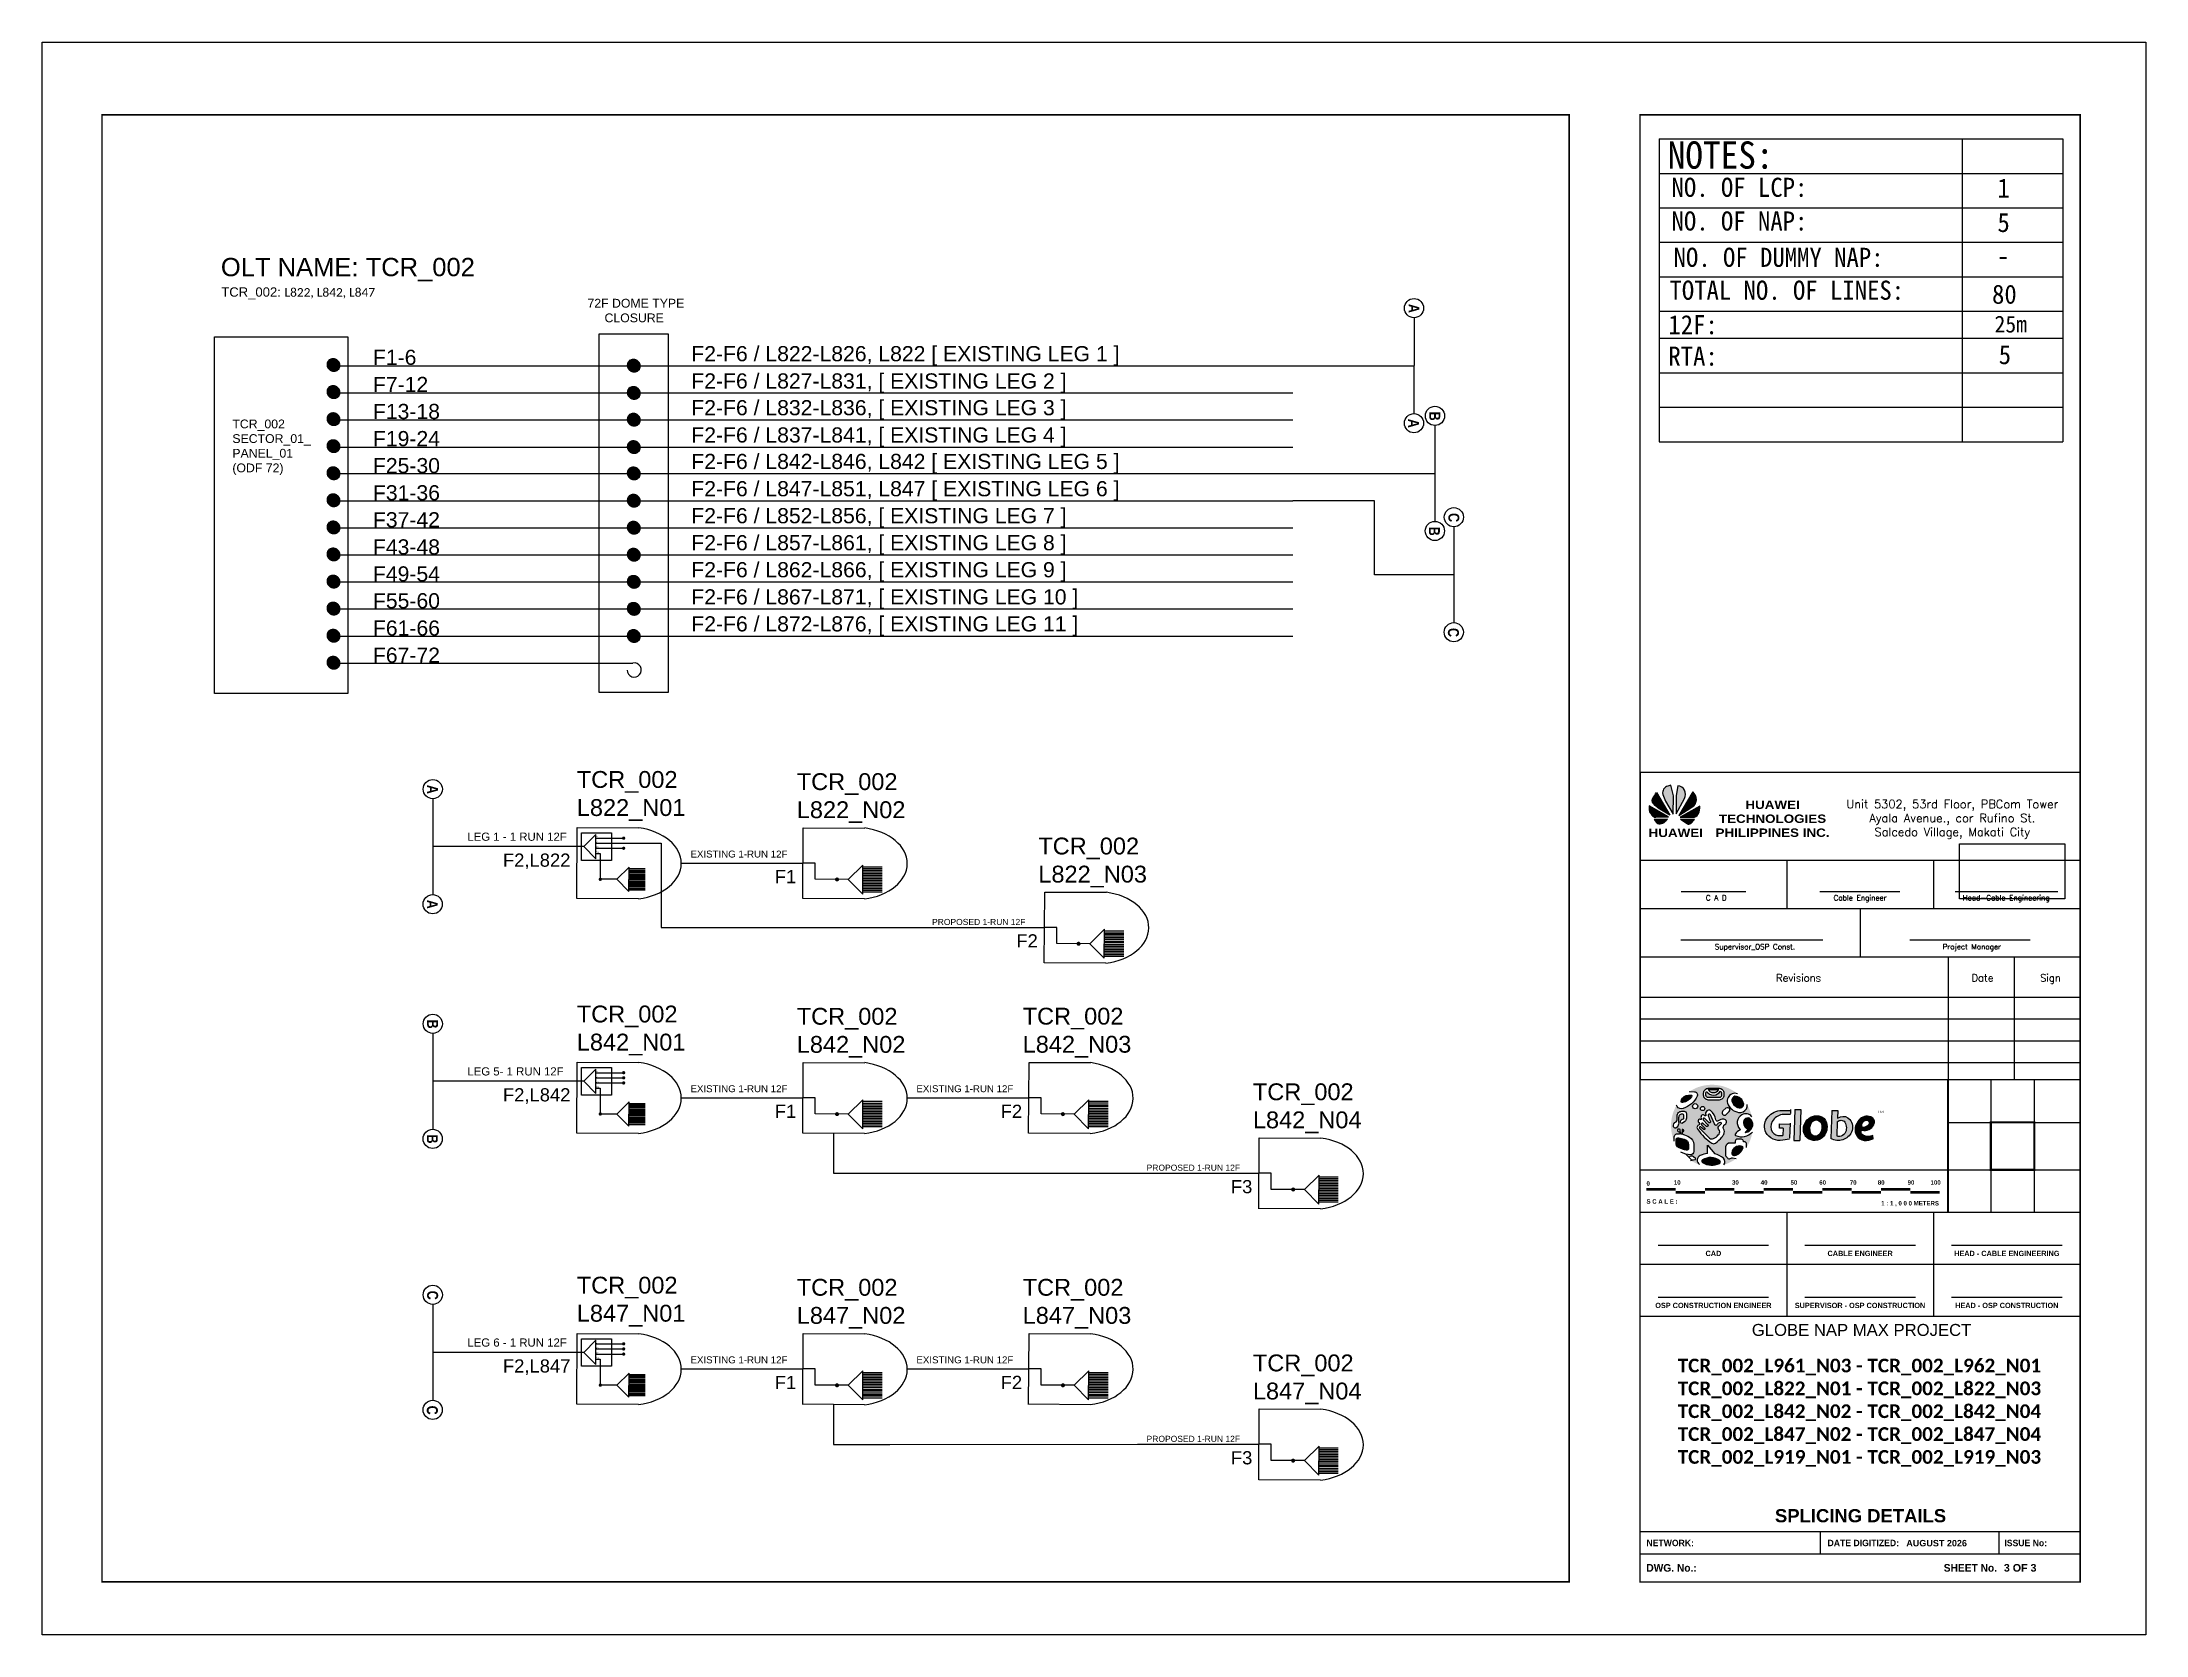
# Paper-space layout 'SPLICING DETAILS (3)' of a CAD drawing. Header units: metres. Extents: x 28 to 529, y -2 to 378.
# The model-space entities are those that its viewports show. They can reach past a viewport. Long polylines and large blocks are cut down to what shows.
import ezdxf
from ezdxf.enums import TextEntityAlignment as Align

# ---------------------------------------------------------------- set-up
doc = ezdxf.new("R2010")
doc.units = ezdxf.units.M
doc.header["$MEASUREMENT"] = 0
for name, color, linetype in [('4', 7, 'Continuous'), ('CUTTING_MARK', 6, 'Continuous'), ('DIMENSION', 3, 'Continuous'), ('GRID', 4, 'Continuous'), ('LOGO', 1, 'Continuous'), ('MISC', 4, 'Continuous'), ('pic', 7, 'Continuous'), ('ROAD PAVEMENT', 7, 'Continuous'), ('t-block', 7, 'Continuous')]:
    doc.layers.add(name, color=color, linetype=linetype)
doc.layers.add('P-UG 144 FOC', color=3, linetype='Continuous', lineweight=50)
doc.layers.get('MISC').off()
doc.layers.get('pic').off()
doc.styles.add('BOLD', font='swisscbo.ttf')
doc.styles.add('CGOMEGA', font='')
doc.styles.add('MHEL', font='SASB____.SHX')
doc.styles.add('ROMANS', font='romans')
doc.styles.add('SASB', font='SASB____.SHX', dxfattribs={"height": 5})
doc.styles.add('SIMPLEX', font='simplex')
doc.styles.get("Standard").update_dxf_attribs({"font": 'arial.ttf'})
doc.styles.add('样式 1', font='SimSun.ttf')
doc.styles.get('CGOMEGA').set_extended_font_data('CG Omega', bold=True)
picture_1 = doc.add_image_def('image1.jpg', size_in_pixel=(177, 92))

psp = doc.layouts.new('SPLICING DETAILS (3)')

# ---------------------------------------------------------------- texts
at = {"color": 5, "style": 'SASB'}
psp.add_text('SPLICING DETAILS', height=3.15, dxfattribs=at).set_placement((461.34, 25.13), align=Align.CENTER)

msp = doc.modelspace()

# ---------------------------------------------------------------- texts
at = {"color": 242, "true_color": 0xcd2027, "insert": (13964247.6, 756975.3), "char_height": 13.539, "attachment_point": 1}
msp.add_mtext_dynamic_manual_height_columns('OLT NAME: TCR_002', width=279.309, gutter_width=67.7, heights=[5.28], dxfattribs=at)
at = {"attachment_point": 1}
for s, width, gutter_width, heights, insert, char_height in [('\\pxa0.66667,sm1.07917;TCR_002: {\\fCalibri|b0|i0|c0|p34;\\H0.91667x;L822, L842, L847}', 271.456, 128, [86.6], (13964247.9, 756953.5), 6.93), ('72F DOME TYPE\\P     CLOSURE', 73.922, 32.5, [0], (13964519.1, 756945), 6.507), ('F2-F6 / L822-L826, L822 [ EXISTING LEG 1 ]', 472.278, 56.1, [0], (13964596, 756910), 11.22), ('F1-6', 51.768, 56.1, [0], (13964360.2, 756907.3), 11.22), ('F7-12', 51.768, 56.1, [0], (13964360.2, 756887.2), 11.22), ('F2-F6 / L827-L831, [ EXISTING LEG 2 ]', 472.278, 56.1, [0], (13964596, 756889.8), 11.22), ('F13-18', 51.768, 56.1, [0], (13964360.2, 756867.2), 11.22), ('F2-F6 / L832-L836, [ EXISTING LEG 3 ]', 472.278, 56.1, [0], (13964596, 756870), 11.22), ('TCR_002^JSECTOR_01_\\PPANEL_01^J(ODF 72)', 172.538, 32.5, [0], (13964256.1, 756855.6), 6.507), ('F2-F6 / L837-L841, [ EXISTING LEG 4 ]', 472.278, 56.1, [14.5], (13964596, 756849.8), 11.22), ('F19-24', 79.241, 56.1, [0], (13964360.2, 756847.1), 11.22), ('F25-30', 80.727, 56.1, [0], (13964360.2, 756827.1), 11.22), ('F2-F6 / L842-L846, L842 [ EXISTING LEG 5 ]', 472.278, 56.1, [0], (13964596, 756830.2), 11.22), ('F31-36', 75.034, 56.1, [0], (13964360.2, 756807), 11.22), ('F2-F6 / L847-L851, L847 [ EXISTING LEG 6 ]', 472.278, 56.1, [0], (13964596, 756810), 11.22), ('F37-42', 51.768, 56.1, [0], (13964360.2, 756787), 11.22), ('F2-F6 / L852-L856, [ EXISTING LEG 7 ]', 472.278, 56.1, [0], (13964596, 756790), 11.22), ('F2-F6 / L857-L861, [ EXISTING LEG 8 ]', 472.278, 56.1, [0], (13964596, 756770), 11.22), ('F43-48', 86.102, 56.1, [0], (13964360.2, 756766.9), 11.22), ('F49-54', 51.768, 56.1, [0], (13964360.2, 756746.9), 11.22), ('F2-F6 / L862-L866, [ EXISTING LEG 9 ]', 472.278, 56.1, [0], (13964596, 756750), 11.22), ('F55-60', 66.992, 56.1, [0], (13964360.2, 756727), 11.22), ('F2-F6 / L867-L871, [ EXISTING LEG 10 ]', 472.278, 56.1, [0], (13964596, 756729.9), 11.22), ('F2-F6 / L872-L876, [ EXISTING LEG 11 ]', 472.278, 56.1, [0], (13964596, 756709.9), 11.22), ('F61-66', 83.993, 56.1, [0], (13964360.2, 756706.8), 11.22), ('F67-72', 51.768, 56.1, [0], (13964360.2, 756686.7), 11.22), ('LEG 1 - 1 RUN 12F', 170.685, 30.2, [0], (13964430.1, 756549.7), 6.045), ('F1', 4.028, 6.2, [0], (13964525.3, 756546.9), 1.24), ('F2', 4.028, 6.2, [0], (13964525.3, 756543.1), 1.24), ('F3', 4.028, 6.2, [0], (13964525.3, 756539.3), 1.24), ('F2,L822', 9.75, 6.2, [0], (13964456.5, 756534.2), 9.75), ('F4', 4.028, 6.2, [0], (13964525.3, 756535.5), 1.24), ('{\\C7;EXISTING 1-RUN 12F}', 103.59, 18.3, [0], (13964595.4, 756536.4), 5.137), ('LEG 5- 1 RUN 12F', 170.685, 30.2, [0], (13964430.1, 756375.9), 6.045), ('F1', 4.028, 6.2, [0], (13964525.3, 756373.1), 1.24), ('F2', 4.028, 6.2, [0], (13964525.3, 756369.3), 1.24), ('F3', 4.028, 6.2, [0], (13964525.3, 756365.6), 1.24), ('F2,L842', 9.75, 6.2, [0], (13964456.5, 756360.4), 9.75), ('F4', 4.028, 6.2, [0], (13964525.3, 756361.8), 1.24), ('{\\C7;EXISTING 1-RUN 12F}', 103.59, 18.3, [0], (13964595.4, 756362.6), 5.137), ('{\\C7;EXISTING 1-RUN 12F}', 103.59, 18.3, [0], (13964762.7, 756362.6), 5.137), ('LEG 6 - 1 RUN 12F', 170.685, 30.2, [0], (13964430.1, 756175.1), 6.045), ('F1', 4.028, 6.2, [0], (13964525.3, 756172.3), 1.24), ('F2', 4.028, 6.2, [0], (13964525.3, 756168.5), 1.24), ('F3', 4.028, 6.2, [0], (13964525.3, 756164.8), 1.24), ('F2,L847', 9.75, 6.2, [0], (13964456.5, 756159.6), 9.75), ('F4', 4.028, 6.2, [0], (13964525.3, 756161), 1.24), ('{\\C7;EXISTING 1-RUN 12F}', 103.59, 18.3, [0], (13964595.4, 756161.8), 5.137), ('{\\C7;EXISTING 1-RUN 12F}', 103.59, 18.3, [0], (13964762.7, 756161.8), 5.137)]:
    msp.add_mtext_dynamic_manual_height_columns(s, width=width, gutter_width=gutter_width, heights=heights, dxfattribs=dict(at, insert=insert, char_height=char_height))
at = {"color": 4, "char_height": 12.479, "attachment_point": 1}
for s, width, gutter_width, heights, insert in [('{\\C0;TCR_002\\P\\C256;L822\\C0;_N01}', 91.898, 62.4, [0], (13964511.2, 756595.3)), ('{\\C0;TCR_002\\P\\C256;L822_N02}', 90.25, 0, [81.5], (13964674.1, 756593.7)), ('{\\C0;TCR_002\\P\\C256;L842\\C0;_N01}', 91.898, 62.4, [0], (13964511.2, 756421.6)), ('{\\C0;TCR_002\\P\\C256;L842_N02}', 90.25, 0, [81.5], (13964674.1, 756419.9)), ('{\\C0;TCR_002\\P\\C256;L842_N03}', 90.25, 0, [81.5], (13964841.4, 756420)), ('{\\C0;TCR_002\\P\\C256;L847\\C0;_N01}', 91.898, 62.4, [0], (13964511.2, 756220.8)), ('{\\C0;TCR_002\\P\\C256;L847_N02}', 90.25, 0, [81.5], (13964674.1, 756219.2)), ('{\\C0;TCR_002\\P\\C256;L847_N03}', 90.25, 0, [81.5], (13964841.4, 756219.2))]:
    msp.add_mtext_dynamic_manual_height_columns(s, width=width, gutter_width=gutter_width, heights=heights, dxfattribs=dict(at, insert=insert))
at = {"color": 1, "attachment_point": 1}
for s, width, gutter_width, heights, insert, char_height in [('TCR_002^JL822_N03', 91.26, 0, [42.5], (13964853, 756546), 12.479), ('PROPOSED 1-RUN 12F', 103.59, 18.3, [0], (13964774.3, 756485.8), 4.5), ('F2', 9.75, 6.2, [0], (13964836.7, 756474.4), 9.75), ('TCR_002^JL842_N04', 91.26, 0, [42.5], (13965011.9, 756364), 12.479), ('PROPOSED 1-RUN 12F', 103.59, 18.3, [0], (13964933.2, 756303.8), 4.5), ('F3', 9.75, 6.2, [0], (13964995.6, 756292.4), 9.75), ('TCR_002^JL847_N04', 91.26, 0, [42.5], (13965011.9, 756163.2), 12.479), ('PROPOSED 1-RUN 12F', 103.59, 18.3, [0], (13964933.2, 756103), 4.5), ('F3', 9.75, 6.2, [0], (13964995.6, 756091.6), 9.75)]:
    msp.add_mtext_dynamic_manual_height_columns(s, width=width, gutter_width=gutter_width, heights=heights, dxfattribs=dict(at, insert=insert, char_height=char_height))
at = {"layer": '4', "color": 5, "linetype": 'Continuous', "char_height": 9.75, "attachment_point": 1}
for s, insert in [('{\\C7;F1}', (13964657.8, 756522)), ('{\\C7;F1}', (13964657.8, 756348.2)), ('{\\C7;F2}', (13964825.1, 756348.2)), ('{\\C7;F1}', (13964657.8, 756147.4)), ('{\\C7;F2}', (13964825.1, 756147.4))]:
    msp.add_mtext_dynamic_manual_height_columns(s, width=9.75, gutter_width=6.2, heights=[0], dxfattribs=dict(at, insert=insert))

# ---------------------------------------------------------------- blocks, each defined once
blk = doc.blocks.new('A$C72D259CD')
h = blk.add_hatch(color=5)
h.paths.add_polyline_path([(241.1, 264.5, -0.387582), (259.9, 304, -0.173224), (283.2, 305, 0.325853), (77.8, 313.8), (99.4, 312.4, -0.564411), (111.2, 294.9, -0.215923), (51.5, 241.9, -0.365883), (25.9, 250.5), (23.3, 255.8, 0.13157), (0, 168.6, 0.097574), (13, 102.4), (13, 118.1, -0.430887), (30.1, 134.2, -0.015988), (36.6, 134, 0.33378), (37.6, 135.4), (37.3, 139.6, 0.348144), (34.7, 142), (32.9, 142.1, -0.259347), (27.7, 145.8), (27.6, 150.3, -0.384404), (32.4, 154.2), (35.7, 154.1, -0.324639), (39.3, 150.1), (39.7, 135, 0.302309), (40.9, 133.7, -0.014582), (45.5, 133, 0.393216), (46.4, 133.8), (46.7, 150.6, -0.492185), (50.6, 152.8), (53.3, 150.6, -0.824801), (49.9, 143.8, 0.403873), (48.8, 142.7), (48.7, 133.2, 0.309688), (49.3, 132.3, -0.102982), (79.1, 118.9, -0.244523), (96.8, 88.7), (96.8, 57.7, -0.413152), (84.1, 44.4, -0.056316), (62.3, 47.4), (74.1, 35.8, 0.119625), (80.2, 37.4, -0.316849), (95.1, 35.9), (104.3, 28.9, -0.556533), (102.2, 23.8), (93.6, 22.3, -0.079444), (91.2, 21.9), (82.3, 20.4, 0.061423), (121.1, 2.5, -0.586808), (124.8, 40.9, -0.087161), (155.5, 49.7), (155.5, 85), (186, 47.8, -0.113289), (223.2, 29.7, -0.399708), (225.2, 1.6, 0.085427), (278, 28.2), (262.4, 30.9, 0.159465), (256.3, 29.9), (252.5, 28.1, -0.355951), (240.2, 30.8), (234, 38.7, -0.168134), (231.9, 44.9), (231.9, 78.6, -0.339635), (252.5, 94.5), (272.8, 94.5, 0.414214), (273.1, 94.8), (273.1, 103, -0.290542), (280.6, 111.1), (301.1, 111.1, -0.290542), (308.6, 103), (308.6, 100.2), (312.3, 100.2, -0.414214), (322.3, 90.2), (322.3, 75.9, 0.100893), (346.8, 141.2, -0.324755), (275.2, 126.5, -0.447005), (274.2, 133.8, -0.115374), (292.8, 149.2, 0.501267), (293.5, 153.9, -0.496984), (301.8, 215, -0.365996), (344.7, 206.9, 0.080327), (323.9, 258.6, -0.19352), (321.6, 240.2, -0.293436), (288.1, 225.2, -0.283466)])
h.paths.add_polyline_path([(158.8, 278, -0.414214), (138.8, 298), (138.8, 307.9, -0.414214), (158.8, 327.9), (205.2, 327.9, -0.414214), (225.2, 307.9), (225.2, 298, -0.414214), (205.2, 278)], flags=16)
h.paths.add_polyline_path([(158.8, 288, -0.414214), (148.8, 298), (148.8, 307.9, -0.186813), (151.4, 314.7, 0.539878), (210.9, 316.2, -0.247881), (215.2, 307.9), (215.2, 298, -0.414214), (205.2, 288)], flags=0)
h.paths.add_polyline_path([(190.4, 193, 0.54577), (200.6, 188.9, -0.189145), (225, 195.8, -0.778159), (229.9, 173.7, 0.409569), (223.9, 155.2, -0.251318), (224.7, 131.4, -0.066674), (216.4, 119.9, -0.074903), (189.2, 94.2, -0.322268), (174, 93.7, -0.092981), (114.7, 151.9, -0.650573), (120.2, 172.3, 0.611075), (121.7, 178.4, -0.092995), (116.1, 185, -0.743402), (125.7, 195, 0.730616), (128.8, 200.3, -0.920422), (144, 211, 0.849133), (148.4, 214.9, -0.727968), (168.9, 233.1, -0.191142)], flags=16)
h.paths.add_polyline_path([(221.3, 231.1), (234.3, 242.7, -1.020931), (247.9, 228.4), (231.9, 213.8, -0.831836)], flags=16)
h.paths.add_polyline_path([(167.6, 215.3), (185.5, 176.9), (188.1, 172.3, 0.803148), (195.8, 172, -0.209429), (205.7, 181.2, -0.090641), (214.2, 181, -0.506163), (214, 176.1), (206.4, 169.4, 0.373164), (202, 153.7), (206.3, 147.5, -0.344106), (201.1, 128.8, -0.105676), (181.4, 113.1, -0.318334), (164.3, 115.7), (121.3, 157.3, -0.972676), (126, 162.7), (139.9, 152.2, 0.95612), (144.1, 157.8), (130.5, 172.5, -0.860086), (135.2, 179.1), (150.5, 165.4, 0.961108), (155.9, 172.8), (137.4, 193.7, -1.036542), (143.9, 199.5), (163, 181, 0.772779), (168.1, 185.3, -0.020215), (158.8, 211, -0.971589)], flags=0)
h.paths.add_polyline_path([(158, 322.9, -0.012207), (158.8, 322.9), (203.2, 322.9, -0.600523)], flags=0)
h.paths.add_polyline_path([(143.4, 241.5, -1), (125.5, 241.5, -1)], flags=16)
h.paths.add_polyline_path([(113.7, 251.5, -1), (92, 251.5, -1)], flags=16)
h.paths.add_polyline_path([(65.3, 220), (65.3, 200.3, -0.213623), (58.8, 185.9), (48.6, 178.9, -0.474433), (40.4, 182.8, -0.431901), (53, 197.7, 0.28003), (54.7, 199.8), (54.7, 213, 0.306149), (49.6, 217.9, 0.479968), (32.4, 202.4), (32.4, 185.1, -0.205732), (28.3, 165.7, -0.177167), (22.1, 159.5, -0.413829), (10.7, 164, -0.411462), (21.7, 185.5, 0.283184), (25.5, 192.7), (25.5, 210, -0.414214), (45.5, 230), (55.3, 230, -0.414214)], flags=16)
for points in [[(87.2, 291.7, 0.761488), (83.9, 299), (74, 298.6, 0.283288), (44.3, 278.2), (42.8, 272.5, 0.56135), (50.2, 267.4, 0.186406)], [(271.5, 293.7, 0.391057), (259.7, 273.9, 0.36325), (296.5, 244.9, 0.446635), (309.8, 260.6, 0.373195)], [(327, 155.6, -0.600005), (327.4, 151.7), (317, 141.2, 1.035252), (317.8, 139.4, 0.279546), (346.4, 162, 0.226225), (343.1, 192.3, 0.740221), (308.9, 184.1, 0.131731), (314.6, 164.1, 0.208399)], [(476.5, 106.5), (505.4, 111.6), (507.6, 175.5), (462.6, 177), (462.6, 157.6), (478.3, 157.6), (477.2, 126.9), (465.9, 126, -0.238449), (431.3, 141.7, -0.241585), (431, 186.6, -0.206275), (473.5, 216.7), (509, 216.7), (509.6, 233.4), (463.4, 233.4, 0.197672), (408.8, 199.4, 0.25295), (404, 139.7, 0.31876)], [(524.1, 105.3), (549.1, 105.3), (553.6, 236.8), (528.6, 236.8)], [(65.1, 64.1, 0.486241), (74.8, 71.7), (74.8, 87, 0.35583), (55.4, 111.3), (32.7, 116.2, 0.519043), (21.6, 107.9), (21.6, 97.4, 0.372938), (34.1, 73.8, 0.032553)], [(206.8, 7.2, 0.562772), (207.4, 18, 0.321732), (133.6, 22.8, 0.537231), (134.5, 11, 0.248072)], [(259, 53.7, 0.428112), (267.1, 41.9, 0.152694), (280.4, 44.2, 0.194668), (306.8, 70.8, 0.441695), (299.4, 81.3, 0.424548)]]:
    blk.add_hatch(color=5).paths.add_polyline_path(points)
h = blk.add_hatch(color=5)
h.paths.add_polyline_path([(640.8, 113.4, 0.254043), (665.2, 163.5, 0.212186), (653.2, 198.8, 0.196588), (621.5, 210.9, 0.349026), (567, 169, 0.238348), (575.3, 122, 0.365209)])
h.paths.add_polyline_path([(594.6, 139.9, -0.169265), (596, 174.6, -0.440123), (629.4, 191, -0.255601), (642.5, 169.1, -0.259436), (630, 130.1, -0.607603)], flags=16)
h = blk.add_hatch(color=5)
h.paths.add_polyline_path([(722.1, 206.1), (709.7, 200), (710.9, 233.4), (685.9, 233.4), (681.8, 113.4, 0.434857), (770, 141.5, 0.273645), (762.6, 195, 0.319553)])
h.paths.add_polyline_path([(740.9, 184, -0.260209), (741.7, 135.2, -0.198269), (719.3, 122.4, -0.106455), (707.2, 124.7), (709.2, 185.5, -0.42546)], flags=16)
h = blk.add_hatch(color=5)
h.paths.add_polyline_path([(851.4, 206.2, 0.302348), (801.8, 193.1, 0.130928), (785.9, 161.3, 0.435552), (823.3, 105.6, 0.139591), (861.5, 112.7), (860.9, 126.8, -0.21987), (818.9, 127.4, -0.37199), (811.2, 146.3, -0.434943), (814.7, 149.6, 0.342296), (864.8, 172.3, 0.461787)])
h.paths.add_polyline_path([(844.8, 174.4, -0.176549), (820.6, 162, -0.442977), (812.5, 167.3, -0.145084), (815.2, 179.2, -0.432664), (842.8, 188.3, -0.435304)], flags=16)
at = {"color": 5}
for p, q in [((463.4, 233.4), (509.6, 233.4)), ((509.6, 236.8), (509, 220.1)), ((528.6, 236.8), (524.1, 105.3)), ((528.6, 236.8), (553.6, 236.8)), ((553.6, 236.8), (549.1, 105.3)), ((685.9, 233.4), (681.8, 113.4)), ((685.9, 233.4), (710.9, 233.4)), ((709.2, 185.5), (707.2, 124.7)), ((710.9, 233.4), (709.7, 200)), ((478.3, 157.6), (477.2, 126.9)), ((507.6, 178.8), (505.4, 114.9)), ((524.1, 105.3), (549.1, 105.3)), ((62.3, 47.4), (85.9, 24.1)), ((82.3, 20.4), (102.2, 23.8)), ((104.3, 28.9), (95.1, 35.9))]:
    blk.add_line(p, q, dxfattribs=at)
for points in [[(77.8, 313.8), (99.4, 312.4, -0.564411), (111.2, 294.9, -0.215923), (51.5, 241.9, -0.365883), (25.9, 250.5), (23.3, 255.8)], [(74, 298.6), (83.9, 299, -0.761488), (87.2, 291.7, -0.186406), (50.2, 267.4, -0.56135), (42.8, 272.5), (44.3, 278.2, -0.283288), (74, 298.6, -0.713684)], [(210.9, 316.2, -0.247881), (215.2, 307.9), (215.2, 298, -0.414214), (205.2, 288), (158.8, 288, -0.414214), (148.8, 298), (148.8, 307.9, -0.186813), (151.4, 314.7)], [(158, 322.9, -0.012207), (158.8, 322.9), (203.2, 322.9)], [(10.7, 164, -0.411462), (21.7, 185.5, 0.283184), (25.5, 192.7), (25.5, 210, -0.414214), (45.5, 230), (55.3, 230, -0.414214), (65.3, 220), (65.3, 200.3, -0.213623), (58.8, 185.9), (48.6, 178.9, -0.474433), (40.4, 182.8, -0.431901), (53, 197.7, -0.287127)], [(49.6, 217.9, 0.479968), (32.4, 202.4), (32.4, 185.1, -0.205732), (28.3, 165.7, -0.177167), (22.1, 159.5, -0.177167)], [(114.7, 151.9, 0.092981), (174, 93.7, 0.322268), (189.2, 94.2, 0.074903), (216.4, 119.9, 0.066674), (224.7, 131.4, 0.251318), (223.9, 155.2, -0.409569), (229.9, 173.7, 0.778159), (225, 195.8, 0.186254), (200.9, 189.1, -0.565224), (190.4, 193, 0.191142), (168.9, 233.1, 0.727968), (148.4, 214.9, -0.849133), (144, 211, 0.920422), (128.8, 200.3, -0.730616), (125.7, 195, 0.74132), (116.1, 185, 0.093412), (121.7, 178.4, -0.611075), (120.2, 172.3, 0.650573), (114.7, 151.9, 0.815679)], [(168.1, 185.3, -0.772779), (163, 181), (143.9, 199.5, 0.997265), (137.2, 194), (155.9, 172.8, -0.961108), (150.5, 165.4), (135.2, 179.1, 0.860086), (130.5, 172.5), (144.1, 157.8, -0.994191), (139.6, 152.4), (125.8, 162.9, 0.94393), (121.3, 157.3)], [(121.3, 157.3), (164.3, 115.7, 0.318334), (181.4, 113.1, 0.105676), (201.1, 128.8, 0.344106), (206.3, 147.5), (202, 153.7, -0.373164), (206.4, 169.4), (214, 176.1, 0.506163), (214.2, 181, 0.090641), (205.7, 181.2, 0.209429), (195.8, 172, -0.803148), (188.1, 172.3), (185.5, 176.9)], [(185.5, 176.9), (167.6, 215.3, 0.971589), (158.8, 211)], [(234.3, 242.7), (221.3, 231.1, 0.831836), (231.9, 213.8), (247.9, 228.4, 1.020931), (234.3, 242.7, 9.858577)], [(344.7, 206.9, 0.365996), (301.8, 215, 0.496984), (293.5, 153.9, -0.501267), (292.8, 149.2, 0.115374), (274.2, 133.8, 0.447005), (275.2, 126.5, 0.324755), (346.8, 141.2, -0.356724)], [(343.1, 192.3, 0.740221), (308.9, 184.1, 0.131731), (314.6, 164.1, 0.208399), (327, 155.6, -0.600005), (327.4, 151.7), (317, 141.2, 1.035252), (317.8, 139.4, 0.279546), (346.4, 162, 0.226225), (343.1, 192.3, -3.925785)], [(505.4, 111.6), (476.5, 106.5, -0.31876), (404, 139.7, -0.25295), (408.8, 199.4, -0.197672), (463.4, 233.4, -1.869981)], [(509, 216.7), (473.5, 216.7, 0.206275), (431, 186.6, 0.241585), (431.3, 141.7, 0.238449), (465.9, 126), (477.2, 126.9)], [(621.5, 210.9, -0.196588), (653.2, 198.8, -0.212186), (665.2, 163.5, -0.254043), (640.8, 113.4, -0.365209), (575.3, 122, -0.238348), (567, 169, -0.349026), (621.5, 210.9, -1.129876)], [(596, 174.6, -0.440123), (629.4, 191, -0.255601), (642.5, 169.1, -0.259436), (630, 130.1, -0.607603), (594.6, 139.9, -0.169265), (596, 174.6, -0.86722)], [(709.7, 200), (722.1, 206.1, -0.319553), (762.6, 195, -0.273645), (770, 141.5, -0.434857), (681.8, 113.4, -2.437139)], [(709.2, 185.5, -0.42546), (740.9, 184, -0.260209), (741.7, 135.2, -0.198269), (719.3, 122.4, -0.106455), (707.2, 124.7, -3.283342)], [(814.7, 149.6, 0.342296), (864.8, 172.3, 0.461787), (851.4, 206.2, 0.302348), (801.8, 193.1, 0.130928), (785.9, 161.3, 0.435552), (823.3, 105.6, 0.139591), (861.5, 112.7), (860.9, 126.8, -0.21987), (818.9, 127.4, -0.37199), (811.2, 146.3, -0.434943), (814.7, 149.6, -2.531387)], [(820.6, 162, 0.176549), (844.8, 174.4, 0.435304), (842.8, 188.3, 0.432664), (815.2, 179.2, 0.145084), (812.5, 167.3, 0.442977), (820.6, 162, -0.240426)], [(13, 102.4), (13, 118.1, -0.430887), (30.1, 134.2, -0.015988), (36.6, 134, -0.018124)], [(21.6, 97.4), (21.6, 107.9, -0.519043), (32.7, 116.2), (55.4, 111.3, -0.35583), (74.8, 87), (74.8, 71.7, -0.486241), (65.1, 64.1, -0.032553), (34.1, 73.8, -0.372938), (21.6, 97.4, -1.38222)], [(40.9, 133.7, -0.014582), (45.5, 133, -0.014582)], [(49.3, 132.3, -0.102982), (79.1, 118.9, -0.244523), (96.8, 88.7), (96.8, 57.7, -0.413152), (84.1, 44.4, -0.11299), (41.8, 55.2)], [(273.1, 103), (273.1, 94.8, -0.414214), (272.8, 94.5), (252.5, 94.5)], [(322.3, 75.9), (322.3, 90.2, 0.414214), (312.3, 100.2), (308.6, 100.2), (308.6, 103)], [(231.9, 78.6), (231.9, 44.9, 0.168134), (234, 38.7), (240.2, 30.8, 0.355951), (252.5, 28.1), (256.3, 29.9, -0.159465), (262.4, 30.9), (278, 28.2)]]:
    blk.add_lwpolyline(points, format="xyb", dxfattribs=at)
blk.add_lwpolyline([(158.8, 327.9), (205.2, 327.9, -0.414214), (225.2, 307.9), (225.2, 298, -0.414214), (205.2, 278), (158.8, 278, -0.414214), (138.8, 298), (138.8, 307.9, -0.414214)], format="xyb", close=True, dxfattribs=at)
for points in [[(54.7, 199.8), (54.7, 213)], [(27.6, 150.3), (27.7, 145.8)], [(35.7, 154.1), (32, 154.2)], [(32.9, 142.1), (34.7, 142)], [(37.3, 139.6), (37.6, 135.4)], [(39.7, 135), (39.3, 150.1)], [(46.7, 150.6), (46.4, 133.8)], [(48.7, 133.2), (48.8, 142.7)], [(53.3, 150.6), (50.6, 152.8)], [(301.1, 111.1), (280.6, 111.1)], [(478.3, 157.6), (462.6, 157.6), (462.6, 177), (507.6, 175.5)], [(155.5, 49.7), (155.5, 85), (186, 47.8)]]:
    blk.add_lwpolyline(points, dxfattribs=at)
at = {"color": 5, "const_width": 1}
for points in [[(877, 232.7), (889.8, 232.7)], [(883.4, 232.7), (883.4, 222.3)], [(892.7, 232.6), (893.9, 232.6)], [(893.2, 222.3), (893.2, 232.7)], [(893.5, 232.8), (899, 222.6)], [(898.6, 222.9), (899.8, 222.9)], [(899.4, 222.6), (904.8, 232.8)], [(904.4, 232.6), (905.6, 232.6)], [(904.4, 232.6), (905.6, 232.6)], [(905.1, 232.7), (905.1, 222.3)]]:
    blk.add_lwpolyline(points, dxfattribs=at)
at = {"color": 5}
for centre, radius in [((102.9, 251.5), 10.9), ((134.4, 241.5), 8.95)]:
    blk.add_circle(centre, radius, dxfattribs=at)
for centre, radius, start, end in [((180.6, 334.9), 35.6, 214.74215, 328.19672), ((180.6, 334.9), 25.6, 208.05108, 331.99426), ((272.2, 274), 32.4, 112.12111, 196.86278), ((276.3, 277.4), 17, 106.38925, 191.82251), ((295.4, 281.3), 36.5, 191.82251, 271.67664), ((273, 271.9), 34.6, 72.8112, 112.12111), ((271.6, 255.1), 38.6, 8.18612, 90.04732), ((48.5, 211.7), 6.27, 12.26909, 80.35671), ((52, 200.2), 2.65, 289.36225, 353.07631), ((481.9, 312.9), 338.8, 197.48728, 202.11959), ((296.5, 283), 58.4, 198.4326, 261.73758), ((293.2, 258.8), 33.9, 261.32339, 326.73773), ((296.1, 258.7), 13.8, 271.67664, 7.94547), ((299.9, 252.3), 24.9, 330.72308, 14.53297), ((18.6, 167.5), 8.67, 203.70304, 293.62778), ((32.1, 149.6), 4.58, 90.7506, 170.45885), ((33.7, 148.6), 6.55, 205.34111, 263.49773), ((34.5, 139.1), 2.86, 9.30401, 86.08511), ((34.8, 149.5), 4.6, 7.12914, 79.07104), ((36.2, 135.3), 1.37, 289.00336, 2.83519), ((41.3, 135.2), 1.61, 189.07367, 256.35588), ((45.5, 133.9), 0.856, 251.74673, 354.84335), ((49.5, 150.2), 2.81, 66.62802, 171.45096), ((49.6, 133.2), 0.952, 176.49586, 264.43379), ((49.9, 142.7), 1.12, 90.45732, 179.6929), ((51, 147.5), 3.89, 254.75124, 52.81458), ((252.5, 73.1), 21.4, 90.04561, 164.99163), ((283.3, 101.2), 10.3, 105.18553, 169.9887), ((298.4, 101.2), 10.3, 10.0113, 74.81447), ((73.7, 49.2), 13.4, 271.87021, 299.15661), ((86.6, 26.1), 13, 48.83355, 119.15661), ((91.2, 29.4), 7.48, 225.31244, 288.71555), ((101.7, 27), 3.26, 280.33515, 35.31652), ((133.7, 20.7), 22.1, 113.7395, 235.35847), ((165.1, -42.3), 92.5, 95.96904, 115.89448), ((138, 17.2), 7.12, 127.50636, 240.49061), ((167.2, -31), 63.4, 50.63356, 121.97216), ((174.2, 77.5), 77.5, 239.1356, 294.86445), ((165.1, -42.3), 92.5, 51.11568, 76.96941), ((203.8, 12.8), 6.37, 297.90992, 55.3883), ((209.4, 14.7), 20.4, 320.37834, 47.52621), ((268.6, 51.7), 9.85, 168.23201, 260.93732), ((292.6, 48), 34, 78.357, 170.37114), ((270.2, 64.4), 22.7, 262.21256, 296.93917), ((260.7, 90.1), 50, 293.20614, 337.26977), ((298.3, 72.7), 8.7, 347.49229, 82.8156)]:
    blk.add_arc(centre, radius, start, end, dxfattribs=at)
blk = doc.blocks.new('globe logo')
at = {"layer": 'DIMENSION', "linetype": 'Continuous', "xscale": 0.2804985043476336, "yscale": 0.2804985043476336, "zscale": 0.2804985043476336}
blk.add_blockref('A$C72D259CD', (0.2, 0.8), dxfattribs=at)
blk = doc.blocks.new('Logo')
at = {"layer": 'LOGO'}
for points in [[(-4, 5.11, 0.005341), (-4.79, 3.97, 0.341925), (-4.69, 2.5, 0.079759), (-2.78, 0.93), (-0.76, -0.25)], [(0.05, 4.39), (-0.55, 6.86), (-1.26, 6.68, 0.407135), (-2.48, 4.7), (-1.8, 3.06), (0, 0)], [(0.71, 4.46), (0.68, 0.02), (2.7, 3.75, 0.531458), (1.13, 6.76)], [(1.37, -0.32), (4.49, 1.62, 0.525627), (4.66, 5.27)], [(-5.69, 1.95), (-5.74, 1.46, 0.149036), (-5.54, 0.39, 0.122189), (-4.66, -0.59, 0.143051), (-4.16, -0.75), (-1.08, -0.67)], [(4.67, -0.76, 0.27988), (5.97, 0, 0.153441), (6.35, 1.91), (1.7, -0.71)], [(-4.55, -1.27), (-4.25, -1.72, 0.197877), (-3.4, -2.29, 0.231389), (-2.18, -1.97, 0.004075), (-1.33, -1.22)], [(4.22, -2.22), (5.13, -1.31), (1.75, -1.21), (3.31, -2.27, 0.340111)]]:
    blk.add_hatch(color=22, dxfattribs=at).paths.add_polyline_path(points)
at = {"layer": 'LOGO', "color": 22}
for points in [[(-0.76, -0.25), (-2.78, 0.93, -0.079759), (-4.69, 2.5, -0.341925), (-4.79, 3.97, -0.005341), (-4, 5.11), (-0.76, -0.25)], [(0, 0), (0.05, 4.39), (-0.55, 6.86), (-1.26, 6.68, 0.407135), (-2.48, 4.7), (-1.8, 3.06), (0, 0)], [(0.68, 0.02), (2.7, 3.75, 0.531458), (1.13, 6.76), (0.71, 4.46), (0.68, 0.02)], [(1.37, -0.32), (4.49, 1.62, 0.525627), (4.66, 5.27), (1.37, -0.32)], [(-1.08, -0.67), (-5.69, 1.95), (-5.74, 1.46, 0.149036), (-5.54, 0.39, 0.122189), (-4.66, -0.59, 0.143051), (-4.16, -0.75), (-1.08, -0.67)], [(1.7, -0.71), (4.67, -0.76, 0.27988), (5.97, 0, 0.153441), (6.35, 1.91), (1.7, -0.71)], [(-1.33, -1.22), (-4.55, -1.27), (-4.25, -1.72, 0.197877), (-3.4, -2.29, 0.231389), (-2.18, -1.97, 0.004075), (-1.33, -1.22, -0.965506)], [(1.75, -1.21), (3.31, -2.27, 0.340111), (4.22, -2.22), (5.13, -1.31), (1.75, -1.21)]]:
    blk.add_lwpolyline(points, format="xyb", dxfattribs=at)
at = {"layer": 'LOGO', "insert": (-5.86, -3.47), "char_height": 2, "width": 12.9899, "attachment_point": 1}
blk.add_mtext('{\\fArial Black|b0|i0|c0|p34;\\C7;HUAWEI}', dxfattribs=at)
blk = doc.blocks.new('Logoblock')
at = {"layer": 'pic'}
blk.add_blockref('Logo', (-23.28, 1.16), dxfattribs=at)
at = {"layer": 'LOGO', "insert": (-40.35, 4.39), "char_height": 2, "width": 81.5649, "attachment_point": 1}
blk.add_mtext('\\pxqc;{\\fArial Black|b0|i0|c0|p34;\\C7;HUAWEI\\PTECHNOLOGIES\\PPHILIPPINES INC.}', dxfattribs=at)
blk = doc.blocks.new('Logo1')
at = {"color": 8}
for p, q in [((16.6, 80.96), (121.6, 80.96)), ((16.6, 59.96), (121.6, 59.96)), ((51.6, 59.96), (51.6, 48.41)), ((86.6, 59.96), (86.6, 48.41)), ((16.6, 48.41), (121.6, 48.41)), ((69.1, 48.41), (69.1, 36.87)), ((16.6, 36.87), (121.6, 36.87)), ((90.22, 7.57), (90.22, 36.87)), ((105.91, 7.57), (105.91, 36.87)), ((16.6, 27.26), (121.6, 27.26)), ((16.6, 22.06), (121.6, 22.06)), ((16.6, 16.85), (121.6, 16.85)), ((16.6, 11.64), (121.6, 11.64)), ((16.6, 7.57), (121.6, 7.57))]:
    blk.add_line(p, q, dxfattribs=at)
for points in [[(16.6, 80.96), (16.6, 48.41)], [(121.6, 80.96), (121.6, 48.41)], [(26.37, 52.44), (41.83, 52.44)], [(59.5, 52.44), (78.55, 52.44)], [(91.76, 52.44), (116.24, 52.44)], [(16.6, 48.41), (16.6, 7.57)], [(121.6, 48.41), (121.6, 7.57)], [(26.3, 40.89), (60.2, 40.89)], [(80.95, 40.89), (109.68, 40.89)]]:
    blk.add_lwpolyline(points, dxfattribs=at)
at = {"layer": 'pic'}
blk.add_blockref('Logoblock', (47.78, 69.77), dxfattribs=at)
at = {"color": 8, "style": 'SIMPLEX'}
for s, height, p in [('C A D', 1.26, (34.78, 50.33)), ('Cable Engineer', 1.26, (69.1, 50.33)), ('Head-Cable Engineering', 1.26, (103.95, 50.33)), ('Supervisor_OSP Const.', 1.26, (44.02, 38.66)), ('Project Manager', 1.26, (95.75, 38.67)), ('Revisions', 1.75, (54.41, 30.98)), ('Date', 1.75, (98.28, 30.98)), ('Sign', 1.75, (114.51, 30.98))]:
    blk.add_text(s, height=height, dxfattribs=at).set_placement(p, align=Align.CENTER)
at = {"insert": (91.1, 69.66), "char_height": 2, "attachment_point": 5, "style": 'SIMPLEX'}
blk.add_mtext('{\\C7;Unit 5302, 53rd Floor, PBCom Tower\\PAyala Avenue., cor Rufino St.\\PSalcedo Village, Makati City}', dxfattribs=at)
at = {"color": 7, "style": 'SASB'}
for tag, p in [('NAME_1:', (34.1, 52.95)), ('NAME_2:', (69.1, 52.95)), ('NAME_3:', (104.1, 52.95))]:
    blk.add_attdef(tag, text='', height=1.25, dxfattribs=at).set_placement(p, align=Align.CENTER)
for tag, p in [('NAME_4:', (39.76, 41.67)), ('NAME_5', (91.33, 41.68))]:
    blk.add_attdef(tag, p, '', height=1.25, dxfattribs=at)
blk = doc.blocks.new('DADSADASD331231')
at = {"color": 8}
for p, q in [((4177.24, -10.78), (4177.24, -35.59)), ((4212.24, -10.78), (4212.24, -35.59)), ((4146.56, -18.67), (4172.92, -18.67)), ((4181.56, -18.67), (4207.92, -18.67)), ((4216.56, -18.67), (4242.92, -18.67)), ((4146.56, -31.07), (4172.92, -31.07)), ((4181.56, -31.07), (4207.92, -31.07)), ((4216.56, -31.07), (4242.92, -31.07)), ((4185.21, -86.97), (4185.21, -92.28)), ((4227.81, -86.97), (4227.81, -92.28))]:
    blk.add_line(p, q, dxfattribs=at)
at = {"color": 6, "const_width": 0.35, "flags": 128}
for points in [[(3775.32, -98.98), (3775.32, 251.02), (4125.32, 251.02), (4125.32, -98.98)], [(4142.24, -98.98), (4142.24, 251.02), (4247.24, 251.02), (4247.24, -98.98)]]:
    blk.add_lwpolyline(points, close=True, dxfattribs=at)
for points in [[(4146.81, 245.28), (4146.81, 173.04)], [(4146.81, 245.28), (4243.13, 245.28)], [(4219.1, 245.28), (4219.1, 173.04)], [(4243.13, 245.28), (4243.13, 173.04)], [(4146.81, 237.06), (4243.13, 237.06)], [(4146.81, 228.84), (4243.13, 228.84)], [(4146.81, 220.61), (4243.13, 220.61)], [(4146.81, 212.39), (4243.13, 212.39)], [(4146.81, 204.17), (4243.13, 204.17)], [(4146.81, 197.71), (4243.13, 197.71)], [(4146.81, 189.48), (4243.13, 189.48)], [(4146.81, 181.26), (4243.13, 181.26)], [(4146.81, 173.04), (4243.13, 173.04)]]:
    blk.add_lwpolyline(points)
at = {"color": 1, "flags": 128}
for points in [[(4142.24, 20.85), (4247.24, 20.85)], [(4215.59, 20.85), (4215.59, -10.78)], [(4142.24, -0.68), (4215.59, -0.68)], [(4142.24, -10.78), (4247.24, -10.78)], [(4142.24, -35.59), (4247.24, -35.59)], [(4142.24, -86.97), (4247.24, -86.97)]]:
    blk.add_lwpolyline(points, dxfattribs=at)
at = {"color": 7, "flags": 128}
for points in [[(4225.94, 20.85), (4225.94, 10.66)], [(4236.29, 20.85), (4236.29, 10.66)], [(4215.59, 10.66), (4225.94, 10.66)], [(4225.94, 10.66), (4236.29, 10.66)], [(4236.29, 10.66), (4247.24, 10.66)], [(4215.59, -0.68), (4225.94, -0.68)], [(4225.94, -0.68), (4236.29, -0.68)], [(4225.94, -0.68), (4225.94, -10.78)], [(4236.29, -0.68), (4247.24, -0.68)], [(4236.29, -0.68), (4236.29, -10.78)]]:
    blk.add_lwpolyline(points, dxfattribs=at)
at = {"color": 2, "const_width": 0.525, "flags": 128}
blk.add_lwpolyline([(4225.94, -0.68), (4236.29, -0.68), (4236.29, 10.66), (4225.94, 10.66)], close=True, dxfattribs=at)
at = {"flags": 128}
for points in [[(4225.94, 10.66), (4225.94, -0.68)], [(4236.29, 10.66), (4236.29, -0.68)]]:
    blk.add_lwpolyline(points, dxfattribs=at)
at = {"color": 1, "const_width": 0.7, "flags": 128}
for points in [[(4143.72, -5.31), (4150.72, -5.31)], [(4150.72, -5.31), (4150.72, -5.31)], [(4157.72, -5.31), (4164.72, -5.31)], [(4164.72, -5.31), (4164.72, -5.31)], [(4171.72, -5.31), (4178.72, -5.31)], [(4178.72, -5.31), (4178.72, -5.31)], [(4185.72, -5.31), (4192.72, -5.31)], [(4192.72, -5.31), (4192.72, -5.31)], [(4199.72, -5.31), (4206.72, -5.31)], [(4206.72, -5.31), (4206.72, -5.31)], [(4150.72, -6.03), (4157.72, -6.03)], [(4164.72, -6.03), (4171.72, -6.03)], [(4178.72, -6.03), (4185.72, -6.03)], [(4192.72, -6.03), (4199.72, -6.03)], [(4206.72, -6.03), (4213.72, -6.03)]]:
    blk.add_lwpolyline(points, dxfattribs=at)
at = {"color": 8, "flags": 128}
for points in [[(4142.24, -23.18), (4247.24, -23.18)], [(4142.24, -92.28), (4247.24, -92.28)]]:
    blk.add_lwpolyline(points, dxfattribs=at)
blk.add_blockref('Logo1', (4125.64, 13.28))
at = {"layer": 'MISC', "xscale": 0.1993991631898098, "yscale": 0.1993991631898098, "zscale": 0.1993991631898098}
blk.add_blockref('globe logo', (4149.6, 0.29), dxfattribs=at)
at = {"color": 3, "style": 'CGOMEGA'}
for s, height, p in [('0', 1.05, (4143.78, -4.44)), ('S C A L E :', 1.05, (4143.78, -8.73)), ('NETWORK:', 1.54, (4143.77, -90.45)), ('DATE DIGITIZED:', 1.54, (4186.98, -90.45)), ('ISSUE No:', 1.54, (4229.16, -90.45)), ('DWG. No.:', 1.82, (4143.74, -96.53)), ('SHEET No.', 1.82, (4214.69, -96.53))]:
    blk.add_text(s, height=height, dxfattribs=at).set_placement(p)
for s, p in [('CAD', (4159.74, -21.23)), ('CABLE ENGINEER', (4194.74, -21.23)), ('HEAD - CABLE ENGINEERING', (4229.74, -21.23)), ('OSP CONSTRUCTION ENGINEER', (4159.74, -33.64)), ('SUPERVISOR - OSP CONSTRUCTION', (4194.72, -33.64)), ('HEAD - OSP CONSTRUCTION', (4229.74, -33.64))]:
    blk.add_text(s, height=1.26, dxfattribs=at).set_placement(p, align=Align.CENTER)
at = {"color": 5, "insert": (4168.9, -37.43), "char_height": 2.8467, "width": 54.6849, "attachment_point": 1}
blk.add_mtext('GLOBE NAP MAX PROJECT', dxfattribs=at)
at = {"insert": (4194.57, -45.71), "char_height": 3.56723, "width": 176.5412, "attachment_point": 2}
blk.add_mtext('\\pxt32;{\\fCalibri|b1|i0|c0|p34;\\H0.91667x;\\C5;TCR_002_L961_N03 - \\C1;TCR_002_L962_N01^J\\C5;TCR_002_L822_N01 - \\C1;TCR_002_L822_N03\\C5;^JTCR_002_L842_N02 - \\C1;TCR_002_L842_N04^J\\C5;TCR_002_L847_N02 - \\C1;TCR_002_L847_N04^J\\C5;TCR_002_L919_N01 - \\C1;TCR_002_L919_N03}', dxfattribs=at)
at = {"color": 3}
for tag, height, style, p in [('A1', 2, 'SIMPLEX', (4220.76, 15.76)), ('A2', 1.75, 'BOLD', (4231.12, 15.76)), ('A3', 1.75, 'BOLD', (4241.77, 15.76)), ('B1', 2, 'SIMPLEX', (4220.76, 4.99)), ('B2', 2, 'SIMPLEX', (4231.12, 4.99)), ('B3', 2, 'SIMPLEX', (4241.77, 4.99)), ('C1', 1.75, 'BOLD', (4220.76, -5.73)), ('C2', 1.75, 'BOLD', (4231.12, -5.73)), ('C3', 1.75, 'BOLD', (4241.77, -5.73))]:
    blk.add_attdef(tag, text='', height=height, dxfattribs=dict(at, style=style)).set_placement(p, align=Align.MIDDLE)
at = {"color": 3, "style": 'CGOMEGA'}
for tag, p in [('IST', (4151.11, -4.2)), ('2ND', (4157.96, -4.2)), ('3RD', (4164.99, -4.2)), ('4TH', (4171.84, -4.2)), ('5TH', (4178.95, -4.2)), ('6TH', (4185.8, -4.2)), ('7TH', (4193.09, -4.2)), ('8TH', (4199.76, -4.2)), ('9TH', (4206.88, -4.2)), ('10TH', (4212.76, -4.2))]:
    blk.add_attdef(tag, text='', height=1.05, dxfattribs=at).set_placement(p, align=Align.CENTER)
blk.add_attdef('SCALE', text='', height=1.05, dxfattribs=at).set_placement((4213.55, -9.17), align=Align.RIGHT)
at = {"color": 7, "style": 'SASB'}
for tag, p in [('DRM_CAD', (4159.74, -17.47)), ('CABLE_ENGR', (4194.74, -17.47)), ('H_CAB_ENGR', (4229.74, -17.47)), ('OSP_CON_ENGR', (4159.74, -29.88)), ('S_OSP_ENGR', (4194.74, -29.88)), ('H_OSP_CONS', (4229.74, -29.88))]:
    blk.add_attdef(tag, text='', height=1.75, dxfattribs=at).set_placement(p, align=Align.CENTER)
at = {"color": 7, "style": 'MHEL'}
for tag, p, height in [('NETWORK', (4158.89, -90.44), 1.54), ('DATE', (4205.76, -90.49), 1.54), ('ISSUE', (4240.65, -90.49), 1.54), ('DWG_NO', (4158.77, -96.52), 1.82), ('SHT_NO', (4229.04, -96.52), 1.82)]:
    blk.add_attdef(tag, p, '', height=height, dxfattribs=at)
at = {"color": 8, "style": 'BOLD'}
blk.add_attdef('DWGFILENAME', text='', height=0.7, dxfattribs=at).set_placement((4247.14, -100.91), align=Align.RIGHT)
at = {"layer": 't-block', "attachment_point": 2, "style": '样式 1'}
for s, insert, char_height, width in [('{\\W0.95;NOTES:}', (4161.47, 244.69), 6.5117, 18.8688), ('\\pxsm0.9,qc;{\\W0.95;NO. OF LCP:}', (4165.96, 236.02), 4.5582, 136.0297), ('\\pxsm0.9;{\\fSimSun|b0|i0|c134|p2;\\W0.95;1}', (4228.98, 235.85), 4.5582, 136.0297), ('\\pxsm0.9,qc;{\\W0.95;NO. OF NAP:}', (4165.96, 227.98), 4.5582, 136.0297), ('\\pxsm0.9,qc;{\\W0.95;5}', (4228.98, 227.63), 4.5582, 136.0297), ('\\pxsm0.9;{\\fSimSun|b0|i0|c134|p2;\\W0.95;NO. OF \\fSimSun|b0|i0|c0|p2;DUMMY \\fSimSun|b0|i0|c134|p2;NAP:}', (4175.29, 219.32), 4.55817, 136.0297), ('\\pxsm0.9,qc;{\\W0.95;-}', (4228.87, 219.68), 4.5582, 136.0297), ('\\pxsm0.9,qc;{\\fSimSun|b0|i0|c134|p2;\\W0.95;TOTAL NO. OF LINES\\fSimSun|b0|i0|c0|p2;:}', (4177.25, 211.47), 4.5582, 136.0297), ('{\\W0.95;80}', (4229.16, 210.51), 4.5582, 136.0297), ('\\pxsm0.9,qc;{\\W0.95;12F:}', (4154.89, 203.24), 4.5582, 136.0297), ('\\pxsm0.9,qc;{\\W0.95;25\\fSimSun|b0|i0|c134|p2;m}', (4230.68, 203.1), 4, 136.0297), ('\\pxsm0.9;{\\W0.95;5}', (4229.28, 196.1), 4.5582, 136.0297), ('\\pxsm0.9,qc;{\\W0.95;RTA:}', (4154.89, 195.74), 4.5582, 136.0297)]:
    blk.add_mtext(s, dxfattribs=dict(at, insert=insert, char_height=char_height, width=width))
at = {"color": 7, "true_color": 0xffffff}
image = blk.add_image(picture_1, insert=(4218.42, 64), size_in_units=(25.19, 13.09), dxfattribs=at)
image.dxf.flags = 7
blk = doc.blocks.new('A$C3C160BD6')
at = {"color": 6}
blk.add_lwpolyline([(-14.99, 0.01), (14.99, -0.01)], dxfattribs=at)
for centre in [(-17.99, 0.01), (17.99, -0.01)]:
    blk.add_circle(centre, 3, dxfattribs=at)
at = {"color": 7}
for tag, height, style, p in [('A', 3.43, 'BOLD', (-17.99, 0.01)), ("A'", 3.43, 'BOLD', (17.99, -0.01)), ('SHT_NO', 1.71, 'ROMANS', (0, -1.87))]:
    blk.add_attdef(tag, text='', height=height, rotation=359.98382, dxfattribs=dict(at, style=style)).set_placement(p, align=Align.MIDDLE_CENTER)

# ---------------------------------------------------------------- hatches: boundary and pattern name
h = msp.add_hatch()
h.set_pattern_fill('ANSI31', color=1, scale=0.125916)
h.set_pattern_definition([(45, (13828355.966458, 746370.473934), (-0.011129475099, 0.011129475099), [])])
edge = h.paths.add_edge_path()
edge.add_arc((13964331, 756896), 4.8, 0, 360)
h = msp.add_hatch()
h.set_pattern_fill('ANSI31', color=1, scale=0.125916)
h.set_pattern_definition([(45, (13828355.966458, 746370.430365), (-0.011129475099, 0.011129475099), [])])
edge = h.paths.add_edge_path()
edge.add_arc((13964331, 756896), 4.8, 0, 360)
h = msp.add_hatch()
h.set_pattern_fill('ANSI31', color=1, scale=0.125916)
h.set_pattern_definition([(45, (13828578.345231, 746369.977381), (-0.011129475099, 0.011129475099), [])])
edge = h.paths.add_edge_path()
edge.add_arc((13964553.4, 756895.5), 4.8, 0, 360)
h = msp.add_hatch()
h.set_pattern_fill('ANSI31', color=1, scale=0.125916)
h.set_pattern_definition([(45, (13828355.966458, 746350.425094), (-0.011129475099, 0.011129475099), [])])
edge = h.paths.add_edge_path()
edge.add_arc((13964331, 756876), 4.8, 0, 360)
h = msp.add_hatch()
h.set_pattern_fill('ANSI31', color=1, scale=0.125916)
h.set_pattern_definition([(45, (13828355.966458, 746350.381525), (-0.011129475099, 0.011129475099), [])])
edge = h.paths.add_edge_path()
edge.add_arc((13964331, 756875.9), 4.8, 0, 360)
h = msp.add_hatch()
h.set_pattern_fill('ANSI31', color=1, scale=0.125916)
h.set_pattern_definition([(45, (13828578.345231, 746349.746914), (-0.011129475099, 0.011129475099), [])])
edge = h.paths.add_edge_path()
edge.add_arc((13964553.4, 756875.3), 4.8, 0, 360)
h = msp.add_hatch()
h.set_pattern_fill('ANSI31', color=1, scale=0.125916)
h.set_pattern_definition([(45, (13828355.966458, 746330.376253), (-0.011129475099, 0.011129475099), [])])
edge = h.paths.add_edge_path()
edge.add_arc((13964331, 756855.9), 4.8, 0, 360)
h = msp.add_hatch()
h.set_pattern_fill('ANSI31', color=1, scale=0.125916)
h.set_pattern_definition([(45, (13828578.345231, 746329.92327), (-0.011129475099, 0.011129475099), [])])
edge = h.paths.add_edge_path()
edge.add_arc((13964553.4, 756855.5), 4.8, 0, 360)
h = msp.add_hatch()
h.set_pattern_fill('ANSI31', color=1, scale=0.125916)
h.set_pattern_definition([(45, (13828355.966458, 746310.327413), (-0.011129475099, 0.011129475099), [])])
edge = h.paths.add_edge_path()
edge.add_arc((13964331, 756835.9), 4.8, 0, 360)
h = msp.add_hatch()
h.set_pattern_fill('ANSI31', color=1, scale=0.125916)
h.set_pattern_definition([(45, (13828578.345231, 746309.692803), (-0.011129475099, 0.011129475099), [])])
edge = h.paths.add_edge_path()
edge.add_arc((13964553.4, 756835.2), 4.8, 0, 360)
h = msp.add_hatch()
h.set_pattern_fill('ANSI31', color=1, scale=0.125916)
h.set_pattern_definition([(45, (13828355.966458, 746290.278573), (-0.011129475099, 0.011129475099), [])])
edge = h.paths.add_edge_path()
edge.add_arc((13964331, 756815.8), 4.8, 0, 360)
h = msp.add_hatch()
h.set_pattern_fill('ANSI31', color=1, scale=0.125916)
h.set_pattern_definition([(45, (13828578.345231, 746290.170377), (-0.011129475099, 0.011129475099), [])])
edge = h.paths.add_edge_path()
edge.add_arc((13964553.4, 756815.7), 4.8, 0, 360)
h = msp.add_hatch()
h.set_pattern_fill('ANSI31', color=1, scale=0.125916)
h.set_pattern_definition([(45, (13828355.966458, 746270.229733), (-0.011129475099, 0.011129475099), [])])
edge = h.paths.add_edge_path()
edge.add_arc((13964331, 756795.8), 4.8, 0, 360)
h = msp.add_hatch()
h.set_pattern_fill('ANSI31', color=1, scale=0.125916)
h.set_pattern_definition([(45, (13828578.345231, 746269.935468), (-0.011129475099, 0.011129475099), [])])
edge = h.paths.add_edge_path()
edge.add_arc((13964553.4, 756795.5), 4.8, 0, 360)
h = msp.add_hatch()
h.set_pattern_fill('ANSI31', color=1, scale=0.125916)
h.set_pattern_definition([(45, (13828355.966458, 746250.180893), (-0.011129475099, 0.011129475099), [])])
edge = h.paths.add_edge_path()
edge.add_arc((13964331, 756775.7), 4.8, 0, 360)
h = msp.add_hatch()
h.set_pattern_fill('ANSI31', color=1, scale=0.125916)
h.set_pattern_definition([(45, (13828578.345231, 746249.981908), (-0.011129475099, 0.011129475099), [])])
edge = h.paths.add_edge_path()
edge.add_arc((13964553.4, 756775.5), 4.8, 0, 360)
h = msp.add_hatch()
h.set_pattern_fill('ANSI31', color=1, scale=0.125916)
h.set_pattern_definition([(45, (13828355.966458, 746230.132053), (-0.011129475099, 0.011129475099), [])])
edge = h.paths.add_edge_path()
edge.add_arc((13964331, 756755.7), 4.8, 0, 360)
h = msp.add_hatch()
h.set_pattern_fill('ANSI31', color=1, scale=0.125916)
h.set_pattern_definition([(45, (13828578.345231, 746229.933068), (-0.011129475099, 0.011129475099), [])])
edge = h.paths.add_edge_path()
edge.add_arc((13964553.4, 756755.5), 4.8, 0, 360)
h = msp.add_hatch()
h.set_pattern_fill('ANSI31', color=1, scale=0.125916)
h.set_pattern_definition([(45, (13828355.966458, 746210.083213), (-0.011129475099, 0.011129475099), [])])
edge = h.paths.add_edge_path()
edge.add_arc((13964331, 756735.6), 4.8, 0, 360)
h = msp.add_hatch()
h.set_pattern_fill('ANSI31', color=1, scale=0.125916)
h.set_pattern_definition([(45, (13828578.345231, 746209.891881), (-0.011129475099, 0.011129475099), [])])
edge = h.paths.add_edge_path()
edge.add_arc((13964553.4, 756735.4), 4.8, 0, 360)
h = msp.add_hatch()
h.set_pattern_fill('ANSI31', color=1, scale=0.125916)
h.set_pattern_definition([(45, (13828355.966458, 746190.034373), (-0.011129475099, 0.011129475099), [])])
edge = h.paths.add_edge_path()
edge.add_arc((13964331, 756715.6), 4.8, 0, 360)
h = msp.add_hatch()
h.set_pattern_fill('ANSI31', color=1, scale=0.125916)
h.set_pattern_definition([(45, (13828578.345231, 746189.850694), (-0.011129475099, 0.011129475099), [])])
edge = h.paths.add_edge_path()
edge.add_arc((13964553.4, 756715.4), 4.8, 0, 360)
h = msp.add_hatch()
h.set_pattern_fill('ANSI31', color=1, scale=0.125916)
h.set_pattern_definition([(45, (13828355.966458, 746169.985532), (-0.011129475099, 0.011129475099), [])])
edge = h.paths.add_edge_path()
edge.add_arc((13964331, 756695.5), 4.8, 0, 360)
h = msp.add_hatch()
h.set_pattern_fill('ANSI31', color=1, scale=0.125916)
h.set_pattern_definition([(45, (13828578.345231, 746169.794201), (-0.011129475099, 0.011129475099), [])])
edge = h.paths.add_edge_path()
edge.add_arc((13964553.4, 756695.3), 4.8, 0, 360)
h = msp.add_hatch()
h.set_pattern_fill('ANSI31', color=1, scale=0.125916)
h.set_pattern_definition([(45, (13828355.966458, 746149.936692), (-0.011129475099, 0.011129475099), [])])
edge = h.paths.add_edge_path()
edge.add_arc((13964331, 756675.5), 4.8, 0, 360)
h = msp.add_hatch(color=1)
h.dxf.hatch_style = 1
edge = h.paths.add_edge_path()
edge.add_arc((13964545.9, 756545.6), 1.26, 0, 360)
h = msp.add_hatch(color=1)
h.dxf.hatch_style = 1
edge = h.paths.add_edge_path()
edge.add_arc((13964545.9, 756538.1), 1.26, 0, 360)
h = msp.add_hatch(color=1)
h.dxf.hatch_style = 1
edge = h.paths.add_edge_path()
edge.add_arc((13964528.6, 756515.1), 1.26, 0, 360)
h = msp.add_hatch(color=1)
h.dxf.hatch_style = 1
edge = h.paths.add_edge_path()
edge.add_arc((13964882.8, 756467.4), 1.51, 0, 360)
h = msp.add_hatch(color=1)
h.dxf.hatch_style = 1
edge = h.paths.add_edge_path()
edge.add_arc((13964545.9, 756371.9), 1.26, 0, 360)
h = msp.add_hatch(color=1)
h.dxf.hatch_style = 1
edge = h.paths.add_edge_path()
edge.add_arc((13964545.9, 756368.1), 1.26, 0, 360)
h = msp.add_hatch(color=1)
h.dxf.hatch_style = 1
edge = h.paths.add_edge_path()
edge.add_arc((13964545.9, 756364.3), 1.26, 0, 360)
h = msp.add_hatch(color=1)
h.dxf.hatch_style = 1
edge = h.paths.add_edge_path()
edge.add_arc((13964528.6, 756341.3), 1.26, 0, 360)
h = msp.add_hatch(color=1)
h.dxf.hatch_style = 1
edge = h.paths.add_edge_path()
edge.add_arc((13965041.7, 756285.4), 1.51, 0, 360)
h = msp.add_hatch(color=1)
h.dxf.hatch_style = 1
edge = h.paths.add_edge_path()
edge.add_arc((13964545.9, 756171.1), 1.26, 0, 360)
h = msp.add_hatch(color=1)
h.dxf.hatch_style = 1
edge = h.paths.add_edge_path()
edge.add_arc((13964545.9, 756167.3), 1.26, 0, 360)
h = msp.add_hatch(color=1)
h.dxf.hatch_style = 1
edge = h.paths.add_edge_path()
edge.add_arc((13964545.9, 756163.5), 1.26, 0, 360)
h = msp.add_hatch(color=1)
h.dxf.hatch_style = 1
edge = h.paths.add_edge_path()
edge.add_arc((13964528.6, 756140.5), 1.26, 0, 360)
h = msp.add_hatch(color=1)
h.dxf.hatch_style = 1
edge = h.paths.add_edge_path()
edge.add_arc((13965041.7, 756084.6), 1.51, 0, 360)
at = {"layer": '4', "linetype": 'Continuous'}
h = msp.add_hatch(color=5, dxfattribs=at)
h.dxf.hatch_style = 1
edge = h.paths.add_edge_path()
edge.add_arc((13964703.9, 756515), 1.51, 0, 360)
h = msp.add_hatch(color=5, dxfattribs=at)
h.dxf.hatch_style = 1
edge = h.paths.add_edge_path()
edge.add_arc((13964703.9, 756341.2), 1.51, 0, 360)
h = msp.add_hatch(color=5, dxfattribs=at)
h.dxf.hatch_style = 1
edge = h.paths.add_edge_path()
edge.add_arc((13964871.2, 756341.2), 1.51, 0, 360)
h = msp.add_hatch(color=5, dxfattribs=at)
h.dxf.hatch_style = 1
edge = h.paths.add_edge_path()
edge.add_arc((13964703.9, 756140.4), 1.51, 0, 360)
h = msp.add_hatch(color=5, dxfattribs=at)
h.dxf.hatch_style = 1
edge = h.paths.add_edge_path()
edge.add_arc((13964871.2, 756140.4), 1.51, 0, 360)

# ---------------------------------------------------------------- linework, layer by layer
at = {"color": 1}
for p, q in [((13964545.9, 756541.9), (13964573.6, 756541.9)), ((13964573.6, 756541.9), (13964573.6, 756479.4)), ((13964857.4, 756453.2), (13964857.7, 756505.7)), ((13964857.7, 756505.7), (13964903.4, 756505.6)), ((13964903.1, 756453), (13964857.4, 756453.3)), ((13965016.3, 756271.2), (13965016.6, 756323.7)), ((13965016.6, 756323.7), (13965062.3, 756323.5)), ((13964743, 756297.4), (13964926.4, 756297.4)), ((13965062, 756271), (13965016.3, 756271.3)), ((13965016.3, 756070.4), (13965016.6, 756122.9)), ((13965016.6, 756122.9), (13965062.3, 756122.7)), ((13964743, 756096.6), (13964926.4, 756096.7)), ((13965062, 756070.2), (13965016.3, 756070.5))]:
    msp.add_line(p, q, dxfattribs=at)
for points in [[(13964242.8, 756916.9), (13964341.6, 756916.9), (13964341.6, 756652.6), (13964242.8, 756652.6)], [(13964527.8, 756919.2), (13964578.9, 756919.2), (13964578.9, 756653.4), (13964527.8, 756653.4)]]:
    msp.add_lwpolyline(points, close=True)
for points in [[(13964331, 756895.5), (13964527.8, 756895.5)], [(13964331, 756895.5), (13965041.5, 756895.5)], [(13964527.8, 756895.5), (13964552.7, 756895.5)], [(13964329.8, 756875.3), (13964527.8, 756875.3)], [(13964331, 756875.3), (13964527.8, 756875.3)], [(13964331, 756875.3), (13965041.5, 756875.3)], [(13964527.8, 756875.3), (13964552.7, 756875.3)], [(13964527.8, 756875.3), (13964552.7, 756875.3)], [(13964331, 756855.5), (13965041.5, 756855.5)], [(13964331, 756835.2), (13964527.8, 756835.2)], [(13964331, 756835.2), (13965041.5, 756835.2)], [(13964527.8, 756835.2), (13964552.7, 756835.2)], [(13964331, 756815.7), (13964527.8, 756815.7)], [(13964331, 756815.7), (13965041.5, 756815.7)], [(13964527.8, 756815.7), (13964552.7, 756815.7)], [(13964331, 756795.5), (13964527.8, 756795.5)], [(13964331, 756795.5), (13965041.5, 756795.5)], [(13964527.8, 756795.5), (13964552.7, 756795.5)], [(13964331, 756775.5), (13964527.8, 756775.5)], [(13964331, 756775.5), (13965041.5, 756775.5)], [(13964527.8, 756775.5), (13964552.7, 756775.5)], [(13964331, 756755.5), (13964527.8, 756755.5)], [(13964331, 756755.5), (13965041.5, 756755.5)], [(13964527.8, 756755.5), (13964552.7, 756755.5)], [(13964331, 756735.4), (13964527.8, 756735.4)], [(13964331, 756735.4), (13965041.5, 756735.4)], [(13964527.8, 756735.4), (13964552.7, 756735.4)], [(13964331, 756715.4), (13964527.8, 756715.4)], [(13964331, 756715.4), (13965041.5, 756715.4)], [(13964527.8, 756715.4), (13964552.7, 756715.4)], [(13964331, 756695.3), (13964527.8, 756695.3)], [(13964331, 756695.3), (13965041.5, 756695.3)], [(13964527.8, 756695.3), (13964552.7, 756695.3)], [(13964331, 756675.3), (13964527.8, 756675.3)], [(13964527.8, 756675.3), (13964552.7, 756675.3)]]:
    msp.add_lwpolyline(points)
at = {"color": 5}
for points in [[(13965041.5, 756895.5), (13965131.2, 756895.5)], [(13965041.5, 756815.7), (13965146.7, 756815.7)], [(13965160.7, 756740.7), (13965101.9, 756740.7), (13965101.9, 756795.5), (13965041.5, 756795.5)], [(13964516.3, 756539.3), (13964404.5, 756539.3)], [(13964525.3, 756545.6), (13964545.8, 756545.6)], [(13964549.9, 756523), (13964561.8, 756523)], [(13964549.9, 756521.9), (13964561.8, 756521.9)], [(13964549.9, 756520.9), (13964561.8, 756520.9)], [(13964549.9, 756519.8), (13964561.8, 756519.8)], [(13964549.9, 756518.8), (13964561.8, 756518.8)], [(13964549.9, 756517.8), (13964561.8, 756517.8)], [(13964549.9, 756516.7), (13964561.8, 756516.7)], [(13964549.9, 756515.7), (13964561.8, 756515.7)], [(13964549.9, 756514.7), (13964561.8, 756514.7)], [(13964549.9, 756513.6), (13964561.8, 756513.6)], [(13964549.9, 756512.6), (13964561.8, 756512.6)], [(13964549.9, 756511.5), (13964561.8, 756511.5)], [(13964549.9, 756510.5), (13964561.8, 756510.5)], [(13964549.9, 756509.5), (13964561.8, 756509.5)], [(13964549.9, 756508.4), (13964561.8, 756508.4)], [(13964549.9, 756507.4), (13964561.8, 756507.4)], [(13964516.3, 756365.6), (13964404.5, 756365.6)], [(13964525.3, 756371.9), (13964545.8, 756371.9)], [(13964549.9, 756349.2), (13964561.8, 756349.2)], [(13964549.9, 756348.2), (13964561.8, 756348.2)], [(13964549.9, 756347.1), (13964561.8, 756347.1)], [(13964549.9, 756346.1), (13964561.8, 756346.1)], [(13964549.9, 756345), (13964561.8, 756345)], [(13964549.9, 756344), (13964561.8, 756344)], [(13964549.9, 756343), (13964561.8, 756343)], [(13964549.9, 756341.9), (13964561.8, 756341.9)], [(13964549.9, 756340.9), (13964561.8, 756340.9)], [(13964549.9, 756339.9), (13964561.8, 756339.9)], [(13964549.9, 756338.8), (13964561.8, 756338.8)], [(13964549.9, 756337.8), (13964561.8, 756337.8)], [(13964549.9, 756336.7), (13964561.8, 756336.7)], [(13964549.9, 756335.7), (13964561.8, 756335.7)], [(13964549.9, 756334.7), (13964561.8, 756334.7)], [(13964549.9, 756333.6), (13964561.8, 756333.6)], [(13964516.3, 756164.8), (13964404.5, 756164.8)], [(13964525.3, 756171.1), (13964545.8, 756171.1)], [(13964549.9, 756148.4), (13964561.8, 756148.4)], [(13964549.9, 756147.4), (13964561.8, 756147.4)], [(13964549.9, 756146.3), (13964561.8, 756146.3)], [(13964549.9, 756145.3), (13964561.8, 756145.3)], [(13964549.9, 756144.3), (13964561.8, 756144.3)], [(13964549.9, 756143.2), (13964561.8, 756143.2)], [(13964549.9, 756142.2), (13964561.8, 756142.2)], [(13964549.9, 756141.1), (13964561.8, 756141.1)], [(13964549.9, 756140.1), (13964561.8, 756140.1)], [(13964549.9, 756139.1), (13964561.8, 756139.1)], [(13964549.9, 756138), (13964561.8, 756138)], [(13964549.9, 756137), (13964561.8, 756137)], [(13964549.9, 756136), (13964561.8, 756136)], [(13964549.9, 756134.9), (13964561.8, 756134.9)], [(13964549.9, 756133.9), (13964561.8, 756133.9)], [(13964549.9, 756132.8), (13964561.8, 756132.8)]]:
    msp.add_lwpolyline(points, dxfattribs=at)
for points in [[(13964514.6, 756549.5), (13964536.8, 756549.5), (13964536.8, 756529.1), (13964514.6, 756529.1)], [(13964588.6, 756526.8), (13964588.6, 756526.8)], [(13964514.6, 756375.7), (13964536.8, 756375.7), (13964536.8, 756355.3), (13964514.6, 756355.3)], [(13964588.6, 756353), (13964588.6, 756353)], [(13964514.6, 756174.9), (13964536.8, 756174.9), (13964536.8, 756154.5), (13964514.6, 756154.5)], [(13964588.6, 756152.2), (13964588.6, 756152.2)]]:
    msp.add_lwpolyline(points, close=True, dxfattribs=at)
at = {"color": 30}
for points in [[(13964525.3, 756541.9), (13964545.9, 756541.9)], [(13964525.3, 756368.1), (13964545.9, 756368.1)], [(13964525.3, 756167.3), (13964545.9, 756167.3)]]:
    msp.add_lwpolyline(points, dxfattribs=at)
at = {"color": 3}
for points in [[(13964525.3, 756538.1), (13964545.9, 756538.1)], [(13964525.3, 756364.3), (13964545.9, 756364.3)], [(13964525.3, 756163.5), (13964545.9, 756163.5)]]:
    msp.add_lwpolyline(points, dxfattribs=at)
at = {"color": 36, "true_color": 0x873208}
for points in [[(13964525.3, 756534.3), (13964528.6, 756534.3)], [(13964528.6, 756534.3), (13964528.6, 756515.1)], [(13964540.9, 756515.1), (13964528.6, 756515.1)], [(13964525.3, 756360.5), (13964528.6, 756360.5)], [(13964528.6, 756360.5), (13964528.6, 756341.3)], [(13964540.9, 756341.3), (13964528.6, 756341.3)], [(13964525.3, 756159.7), (13964528.6, 756159.7)], [(13964528.6, 756159.7), (13964528.6, 756140.5)], [(13964540.9, 756140.5), (13964528.6, 756140.5)]]:
    msp.add_lwpolyline(points, dxfattribs=at)
at = {"color": 1}
for points in [[(13964573.6, 756479.5), (13964857.5, 756479.5)], [(13964891.1, 756467.4), (13964866.6, 756467.6), (13964866.6, 756479.5), (13964857.5, 756479.5)], [(13964891.1, 756467.4), (13964901.8, 756456.6), (13964902, 756478.1), (13964891.1, 756467.4)], [(13964902, 756476.9), (13964916.2, 756476.9)], [(13964902, 756475.6), (13964916.2, 756475.6)], [(13964902, 756474.4), (13964916.2, 756474.4)], [(13964902, 756473.2), (13964916.2, 756473.2)], [(13964902, 756471.9), (13964916.2, 756471.9)], [(13964902, 756470.7), (13964916.2, 756470.7)], [(13964902, 756469.4), (13964916.2, 756469.4)], [(13964902, 756468.2), (13964916.2, 756468.2)], [(13964902, 756466.9), (13964916.2, 756466.9)], [(13964902, 756465.7), (13964916.2, 756465.7)], [(13964902, 756464.4), (13964916.2, 756464.4)], [(13964902, 756463.2), (13964916.2, 756463.2)], [(13964902, 756462), (13964916.2, 756462)], [(13964902, 756460.7), (13964916.2, 756460.7)], [(13964902, 756459.5), (13964916.2, 756459.5)], [(13964902, 756458.2), (13964916.2, 756458.2)], [(13964701.3, 756327), (13964701.3, 756297.4), (13964743, 756297.4)], [(13964926.4, 756297.4), (13965016.4, 756297.4)], [(13965050, 756285.4), (13965025.5, 756285.5), (13965025.5, 756297.4), (13965016.4, 756297.4)], [(13965050, 756285.4), (13965060.7, 756274.6), (13965060.9, 756296.1), (13965050, 756285.4)], [(13965060.8, 756294.9), (13965075.1, 756294.9)], [(13965060.8, 756293.6), (13965075.1, 756293.6)], [(13965060.8, 756292.4), (13965075.1, 756292.4)], [(13965060.8, 756291.1), (13965075.1, 756291.1)], [(13965060.8, 756289.9), (13965075.1, 756289.9)], [(13965060.8, 756288.6), (13965075.1, 756288.6)], [(13965060.8, 756287.4), (13965075.1, 756287.4)], [(13965060.8, 756286.2), (13965075.1, 756286.2)], [(13965060.8, 756284.9), (13965075.1, 756284.9)], [(13965060.8, 756283.7), (13965075.1, 756283.7)], [(13965060.8, 756282.4), (13965075.1, 756282.4)], [(13965060.8, 756281.2), (13965075.1, 756281.2)], [(13965060.8, 756279.9), (13965075.1, 756279.9)], [(13965060.8, 756278.7), (13965075.1, 756278.7)], [(13965060.8, 756277.4), (13965075.1, 756277.4)], [(13965060.8, 756276.2), (13965075.1, 756276.2)], [(13964701.3, 756126.2), (13964701.3, 756096.6), (13964743, 756096.6)], [(13964926.4, 756096.7), (13965016.4, 756096.7)], [(13965050, 756084.6), (13965025.5, 756084.8), (13965025.5, 756096.7), (13965016.4, 756096.7)], [(13965050, 756084.6), (13965060.7, 756073.8), (13965060.9, 756095.3), (13965050, 756084.6)], [(13965060.8, 756094.1), (13965075.1, 756094.1)], [(13965060.8, 756092.8), (13965075.1, 756092.8)], [(13965060.8, 756091.6), (13965075.1, 756091.6)], [(13965060.8, 756090.3), (13965075.1, 756090.3)], [(13965060.8, 756089.1), (13965075.1, 756089.1)], [(13965060.8, 756087.8), (13965075.1, 756087.8)], [(13965060.8, 756086.6), (13965075.1, 756086.6)], [(13965060.8, 756085.4), (13965075.1, 756085.4)], [(13965060.8, 756084.1), (13965075.1, 756084.1)], [(13965060.8, 756082.9), (13965075.1, 756082.9)], [(13965060.8, 756081.6), (13965075.1, 756081.6)], [(13965060.8, 756080.4), (13965075.1, 756080.4)], [(13965060.8, 756079.1), (13965075.1, 756079.1)], [(13965060.8, 756077.9), (13965075.1, 756077.9)], [(13965060.8, 756076.6), (13965075.1, 756076.6)], [(13965060.8, 756075.4), (13965075.1, 756075.4)]]:
    msp.add_lwpolyline(points, dxfattribs=at)
for centre in [(13964896.1, 756479.3), (13965055, 756297.3), (13965055, 756096.5)]:
    msp.add_ellipse(centre, major_axis=(38.7, -0.2), ratio=0.690295, start_param=4.896406, end_param=7.669965, dxfattribs=at)
at = {"layer": '4', "color": 5, "linetype": 'Continuous'}
for p, q in [((13964511.2, 756500.8), (13964511.5, 756553.4)), ((13964511.5, 756553.4), (13964557.2, 756553.2)), ((13964678.5, 756500.8), (13964678.8, 756553.3)), ((13964678.8, 756553.3), (13964724.5, 756553.1)), ((13964556.9, 756500.7), (13964511.2, 756500.9)), ((13964724.2, 756500.6), (13964678.5, 756500.8)), ((13964511.2, 756327.1), (13964511.5, 756379.6)), ((13964511.5, 756379.6), (13964557.2, 756379.4)), ((13964678.5, 756327), (13964678.8, 756379.5)), ((13964678.8, 756379.5), (13964724.5, 756379.3)), ((13964845.8, 756327), (13964846.1, 756379.5)), ((13964846.1, 756379.5), (13964891.8, 756379.4)), ((13964556.9, 756326.9), (13964511.2, 756327.2)), ((13964724.2, 756326.8), (13964678.5, 756327.1)), ((13964891.5, 756326.8), (13964845.8, 756327.1)), ((13964511.2, 756126.3), (13964511.5, 756178.8)), ((13964511.5, 756178.8), (13964557.2, 756178.6)), ((13964678.5, 756126.2), (13964678.8, 756178.7)), ((13964678.8, 756178.7), (13964724.5, 756178.6)), ((13964845.8, 756126.2), (13964846.1, 756178.8)), ((13964846.1, 756178.8), (13964891.8, 756178.6)), ((13964556.9, 756126.1), (13964511.2, 756126.4)), ((13964724.2, 756126), (13964678.5, 756126.3)), ((13964891.5, 756126), (13964845.8, 756126.3))]:
    msp.add_line(p, q, dxfattribs=at)
for points in [[(13964516.3, 756539.3), (13964525.2, 756530.3), (13964525.3, 756548.3), (13964516.3, 756539.3)], [(13964540.9, 756515.1), (13964549.8, 756506.1), (13964549.9, 756524), (13964540.9, 756515.1)], [(13964588.6, 756527), (13964678.6, 756527)], [(13964712.2, 756515), (13964687.7, 756515.1), (13964687.7, 756527), (13964678.6, 756527)], [(13964712.2, 756515), (13964722.9, 756504.2), (13964723.1, 756525.7), (13964712.2, 756515)], [(13964723.1, 756524.4), (13964737.3, 756524.4)], [(13964723.1, 756523.2), (13964737.3, 756523.2)], [(13964723.1, 756522), (13964737.3, 756522)], [(13964723.1, 756520.7), (13964737.3, 756520.7)], [(13964723.1, 756519.5), (13964737.3, 756519.5)], [(13964723.1, 756518.2), (13964737.3, 756518.2)], [(13964723.1, 756517), (13964737.3, 756517)], [(13964723.1, 756515.7), (13964737.3, 756515.7)], [(13964723.1, 756514.5), (13964737.3, 756514.5)], [(13964723.1, 756513.2), (13964737.3, 756513.2)], [(13964723.1, 756512), (13964737.3, 756512)], [(13964723.1, 756510.7), (13964737.3, 756510.7)], [(13964723.1, 756509.5), (13964737.3, 756509.5)], [(13964723.1, 756508.3), (13964737.3, 756508.3)], [(13964723.1, 756507), (13964737.3, 756507)], [(13964723.1, 756505.8), (13964737.3, 756505.8)], [(13964516.3, 756365.6), (13964525.2, 756356.6), (13964525.3, 756374.5), (13964516.3, 756365.6)], [(13964540.9, 756341.3), (13964549.8, 756332.3), (13964549.9, 756350.2), (13964540.9, 756341.3)], [(13964588.6, 756353.3), (13964678.6, 756353.3)], [(13964712.2, 756341.2), (13964687.7, 756341.4), (13964687.7, 756353.3), (13964678.6, 756353.3)], [(13964712.2, 756341.2), (13964722.9, 756330.4), (13964723.1, 756351.9), (13964712.2, 756341.2)], [(13964723.1, 756350.7), (13964737.3, 756350.7)], [(13964755.9, 756353.3), (13964845.9, 756353.3)], [(13964879.5, 756341.2), (13964855, 756341.4), (13964855, 756353.3), (13964845.9, 756353.3)], [(13964879.5, 756341.2), (13964890.2, 756330.4), (13964890.4, 756351.9), (13964879.5, 756341.2)], [(13964890.4, 756350.7), (13964904.6, 756350.7)], [(13964723.1, 756349.4), (13964737.3, 756349.4)], [(13964723.1, 756348.2), (13964737.3, 756348.2)], [(13964723.1, 756346.9), (13964737.3, 756346.9)], [(13964723.1, 756345.7), (13964737.3, 756345.7)], [(13964723.1, 756344.5), (13964737.3, 756344.5)], [(13964723.1, 756343.2), (13964737.3, 756343.2)], [(13964723.1, 756342), (13964737.3, 756342)], [(13964723.1, 756340.7), (13964737.3, 756340.7)], [(13964723.1, 756339.5), (13964737.3, 756339.5)], [(13964723.1, 756338.2), (13964737.3, 756338.2)], [(13964723.1, 756337), (13964737.3, 756337)], [(13964723.1, 756335.7), (13964737.3, 756335.7)], [(13964723.1, 756334.5), (13964737.3, 756334.5)], [(13964890.4, 756349.5), (13964904.6, 756349.5)], [(13964890.4, 756348.2), (13964904.6, 756348.2)], [(13964890.4, 756347), (13964904.6, 756347)], [(13964890.4, 756345.7), (13964904.6, 756345.7)], [(13964890.4, 756344.5), (13964904.6, 756344.5)], [(13964890.4, 756343.2), (13964904.6, 756343.2)], [(13964890.4, 756342), (13964904.6, 756342)], [(13964890.4, 756340.7), (13964904.6, 756340.7)], [(13964890.4, 756339.5), (13964904.6, 756339.5)], [(13964890.4, 756338.3), (13964904.6, 756338.3)], [(13964890.4, 756337), (13964904.6, 756337)], [(13964890.4, 756335.8), (13964904.6, 756335.8)], [(13964890.4, 756334.5), (13964904.6, 756334.5)], [(13964723.1, 756333.3), (13964737.3, 756333.3)], [(13964723.1, 756332), (13964737.3, 756332)], [(13964890.4, 756333.3), (13964904.6, 756333.3)], [(13964890.4, 756332), (13964904.6, 756332)], [(13964516.3, 756164.8), (13964525.2, 756155.8), (13964525.3, 756173.7), (13964516.3, 756164.8)], [(13964540.9, 756140.5), (13964549.8, 756131.5), (13964549.9, 756149.4), (13964540.9, 756140.5)], [(13964588.6, 756152.5), (13964678.6, 756152.5)], [(13964712.2, 756140.4), (13964687.7, 756140.6), (13964687.7, 756152.5), (13964678.6, 756152.5)], [(13964712.2, 756140.4), (13964722.9, 756129.6), (13964723.1, 756151.1), (13964712.2, 756140.4)], [(13964723.1, 756149.9), (13964737.3, 756149.9)], [(13964723.1, 756148.6), (13964737.3, 756148.6)], [(13964723.1, 756147.4), (13964737.3, 756147.4)], [(13964755.9, 756152.5), (13964845.9, 756152.5)], [(13964879.5, 756140.4), (13964855, 756140.6), (13964855, 756152.5), (13964845.9, 756152.5)], [(13964879.5, 756140.4), (13964890.2, 756129.6), (13964890.4, 756151.1), (13964879.5, 756140.4)], [(13964890.4, 756149.9), (13964904.6, 756149.9)], [(13964890.4, 756148.7), (13964904.6, 756148.7)], [(13964890.4, 756147.4), (13964904.6, 756147.4)], [(13964723.1, 756146.2), (13964737.3, 756146.2)], [(13964723.1, 756144.9), (13964737.3, 756144.9)], [(13964723.1, 756143.7), (13964737.3, 756143.7)], [(13964723.1, 756142.4), (13964737.3, 756142.4)], [(13964723.1, 756141.2), (13964737.3, 756141.2)], [(13964723.1, 756139.9), (13964737.3, 756139.9)], [(13964723.1, 756138.7), (13964737.3, 756138.7)], [(13964723.1, 756137.4), (13964737.3, 756137.4)], [(13964723.1, 756136.2), (13964737.3, 756136.2)], [(13964723.1, 756134.9), (13964737.3, 756134.9)], [(13964723.1, 756133.7), (13964737.3, 756133.7)], [(13964723.1, 756132.5), (13964737.3, 756132.5)], [(13964890.4, 756146.2), (13964904.6, 756146.2)], [(13964890.4, 756144.9), (13964904.6, 756144.9)], [(13964890.4, 756143.7), (13964904.6, 756143.7)], [(13964890.4, 756142.4), (13964904.6, 756142.4)], [(13964890.4, 756141.2), (13964904.6, 756141.2)], [(13964890.4, 756140), (13964904.6, 756140)], [(13964890.4, 756138.7), (13964904.6, 756138.7)], [(13964890.4, 756137.5), (13964904.6, 756137.5)], [(13964890.4, 756136.2), (13964904.6, 756136.2)], [(13964890.4, 756135), (13964904.6, 756135)], [(13964890.4, 756133.7), (13964904.6, 756133.7)], [(13964890.4, 756132.5), (13964904.6, 756132.5)], [(13964723.1, 756131.2), (13964737.3, 756131.2)], [(13964890.4, 756131.2), (13964904.6, 756131.2)]]:
    msp.add_lwpolyline(points, dxfattribs=at)
for centre in [(13964549.9, 756527), (13964717.2, 756526.9), (13964549.9, 756353.2), (13964717.2, 756353.1), (13964884.5, 756353.1), (13964549.9, 756152.4), (13964717.2, 756152.3), (13964884.5, 756152.4)]:
    msp.add_ellipse(centre, major_axis=(38.7, -0.2), ratio=0.690295, start_param=4.896406, end_param=7.669965, dxfattribs=at)
at = {"layer": 'GRID', "lineweight": 25}
msp.add_lwpolyline([(13964159.6, 757081.2), (13965246.1, 757081.2), (13965246.1, 755994.8), (13964159.6, 755994.8)], close=True, dxfattribs=at)
at = {"layer": 'ROAD PAVEMENT'}
msp.add_arc((13964553.7, 756670.1), 5.26, 180, 100.0339, dxfattribs=at)

# ---------------------------------------------------------------- block references
at = {"layer": 'CUTTING_MARK'}
ref = msp.add_blockref('A$C3C160BD6', (13965131.2, 756895.5), dxfattribs=dict(at, xscale=2.368030579228429, yscale=2.368030579228429, zscale=2.368030579228429, rotation=270))
ref.add_attrib("A'", 'A', dxfattribs={"layer": '0', "color": 7, "height": 8.11, "rotation": 269.9838, "style": 'BOLD'}).set_placement((13965131.2, 756937.9), align=Align.MIDDLE_CENTER)
ref.add_attrib('A', 'A', dxfattribs={"layer": '0', "color": 7, "height": 8.11, "rotation": 269.9838, "style": 'BOLD'}).set_placement((13965130.9, 756852.8), align=Align.MIDDLE_CENTER)
ref = msp.add_blockref('A$C3C160BD6', (13965146.7, 756815.7), dxfattribs=dict(at, xscale=2.368030579228429, yscale=2.368030579228429, zscale=2.368030579228429, rotation=270))
ref.add_attrib("A'", 'B', dxfattribs={"layer": '0', "color": 7, "height": 8.11, "rotation": 269.9838, "style": 'BOLD'}).set_placement((13965146.6, 756858.1), align=Align.MIDDLE_CENTER)
ref.add_attrib('A', 'B', dxfattribs={"layer": '0', "color": 7, "height": 8.11, "rotation": 269.9838, "style": 'BOLD'}).set_placement((13965146.3, 756772.9), align=Align.MIDDLE_CENTER)
ref = msp.add_blockref('A$C3C160BD6', (13965160.7, 756740.7), dxfattribs=dict(at, xscale=2.368030579228429, yscale=2.368030579228429, zscale=2.368030579228429, rotation=270))
ref.add_attrib("A'", 'C', dxfattribs={"layer": '0', "color": 7, "height": 8.11, "rotation": 269.9838, "style": 'BOLD'}).set_placement((13965160.7, 756783), align=Align.MIDDLE_CENTER)
ref.add_attrib('A', 'C', dxfattribs={"layer": '0', "color": 7, "height": 8.11, "rotation": 269.9838, "style": 'BOLD'}).set_placement((13965160.4, 756697.9), align=Align.MIDDLE_CENTER)
ref = msp.add_blockref('A$C3C160BD6', (13964404.5, 756539.3), dxfattribs=dict(at, xscale=2.368030579228429, yscale=2.368030579228429, zscale=2.368030579228429, rotation=270))
ref.add_attrib("A'", 'A', dxfattribs={"layer": '0', "color": 7, "height": 8.11, "rotation": 269.9838, "style": 'BOLD'}).set_placement((13964404.4, 756581.7), align=Align.MIDDLE_CENTER)
ref.add_attrib('A', 'A', dxfattribs={"layer": '0', "color": 7, "height": 8.11, "rotation": 269.9838, "style": 'BOLD'}).set_placement((13964404.2, 756496.6), align=Align.MIDDLE_CENTER)
ref = msp.add_blockref('A$C3C160BD6', (13964404.5, 756365.5), dxfattribs=dict(at, xscale=2.368030579228429, yscale=2.368030579228429, zscale=2.368030579228429, rotation=270))
ref.add_attrib("A'", 'B', dxfattribs={"layer": '0', "color": 7, "height": 8.11, "rotation": 269.9838, "style": 'BOLD'}).set_placement((13964404.4, 756407.9), align=Align.MIDDLE_CENTER)
ref.add_attrib('A', 'B', dxfattribs={"layer": '0', "color": 7, "height": 8.11, "rotation": 269.9838, "style": 'BOLD'}).set_placement((13964404.2, 756322.8), align=Align.MIDDLE_CENTER)
ref = msp.add_blockref('A$C3C160BD6', (13964404.5, 756164.8), dxfattribs=dict(at, xscale=2.368030579228429, yscale=2.368030579228429, zscale=2.368030579228429, rotation=270))
ref.add_attrib("A'", 'C', dxfattribs={"layer": '0', "color": 7, "height": 8.11, "rotation": 269.9838, "style": 'BOLD'}).set_placement((13964404.4, 756207.1), align=Align.MIDDLE_CENTER)
ref.add_attrib('A', 'C', dxfattribs={"layer": '0', "color": 7, "height": 8.11, "rotation": 269.9838, "style": 'BOLD'}).set_placement((13964404.2, 756122), align=Align.MIDDLE_CENTER)

msp.set_redraw_order([(e.dxf.handle, doc.entitydb.next_handle()) for e in msp.query("TEXT MTEXT ATTDEF DIMENSION ARC_DIMENSION")])  # texts and dimensions are drawn at this point

# ---------------------------------------------------------------- linework, layer by layer
psp.add_lwpolyline([(27.51, 378.26), (529.43, 378.26), (529.43, -1.74), (27.51, -1.74)], close=True)

# ---------------------------------------------------------------- block references
at = {"color": 2}
ref = psp.add_blockref('DADSADASD331231', (-3733.5, 109.88), dxfattribs=at)
ref.add_attrib('10TH', '100', dxfattribs={"color": 3, "height": 1.05, "style": 'CGOMEGA'}).set_placement((479.26, 105.68), align=Align.CENTER)
ref.add_attrib('9TH', '90', dxfattribs={"color": 3, "height": 1.05, "style": 'CGOMEGA'}).set_placement((473.38, 105.68), align=Align.CENTER)
ref.add_attrib('8TH', '80', dxfattribs={"color": 3, "height": 1.05, "style": 'CGOMEGA'}).set_placement((466.27, 105.68), align=Align.CENTER)
ref.add_attrib('7TH', '70', dxfattribs={"color": 3, "height": 1.05, "style": 'CGOMEGA'}).set_placement((459.59, 105.68), align=Align.CENTER)
ref.add_attrib('6TH', '60', dxfattribs={"color": 3, "height": 1.05, "style": 'CGOMEGA'}).set_placement((452.3, 105.68), align=Align.CENTER)
ref.add_attrib('5TH', '50', dxfattribs={"color": 3, "height": 1.05, "style": 'CGOMEGA'}).set_placement((445.45, 105.68), align=Align.CENTER)
ref.add_attrib('4TH', '40', dxfattribs={"color": 3, "height": 1.05, "style": 'CGOMEGA'}).set_placement((438.34, 105.68), align=Align.CENTER)
ref.add_attrib('3RD', '30', dxfattribs={"color": 3, "height": 1.05, "style": 'CGOMEGA'}).set_placement((431.49, 105.68), align=Align.CENTER)
ref.add_attrib('IST', '10', dxfattribs={"color": 3, "height": 1.05, "style": 'CGOMEGA'}).set_placement((417.61, 105.68), align=Align.CENTER)
ref.add_attrib('SCALE', '1 : 1 , 0 0 0 METERS', dxfattribs={"color": 3, "height": 1.05, "style": 'CGOMEGA'}).set_placement((480.05, 100.71), align=Align.RIGHT)
ref.add_attrib('SHT_NO', '3 OF 3', (495.54, 13.36), dxfattribs={"color": 7, "height": 1.82, "style": 'MHEL'})
ref.add_attrib('DATE', 'AUGUST 2026', (472.26, 19.39), dxfattribs={"color": 7, "height": 1.54, "style": 'MHEL'})

psp.set_redraw_order([(e.dxf.handle, doc.entitydb.next_handle()) for e in psp.query("TEXT MTEXT ATTDEF DIMENSION ARC_DIMENSION")])  # texts and dimensions are drawn at this point

# ---------------------------------------------------------------- viewports
at = {"layer": 'P-UG 144 FOC', "color": 2, "ltscale": 0.5, "view_target_point": (305610.34, 1618810.88)}
psp.add_viewport(center=(216.83, 185.9), size=(350, 350), view_center_point=(13659092.54, -862272.88), view_height=1086.482, dxfattribs=at)
at = {"layer": 'ROAD PAVEMENT', "view_target_point": (305610.34, 1618810.88)}
psp.add_viewport(center=(498.05, 114.92), size=(31.38, 31.63), view_center_point=(140317.4, -436154.61), view_height=839.371, status=3, dxfattribs=at)

doc.saveas('drawing.dxf')
